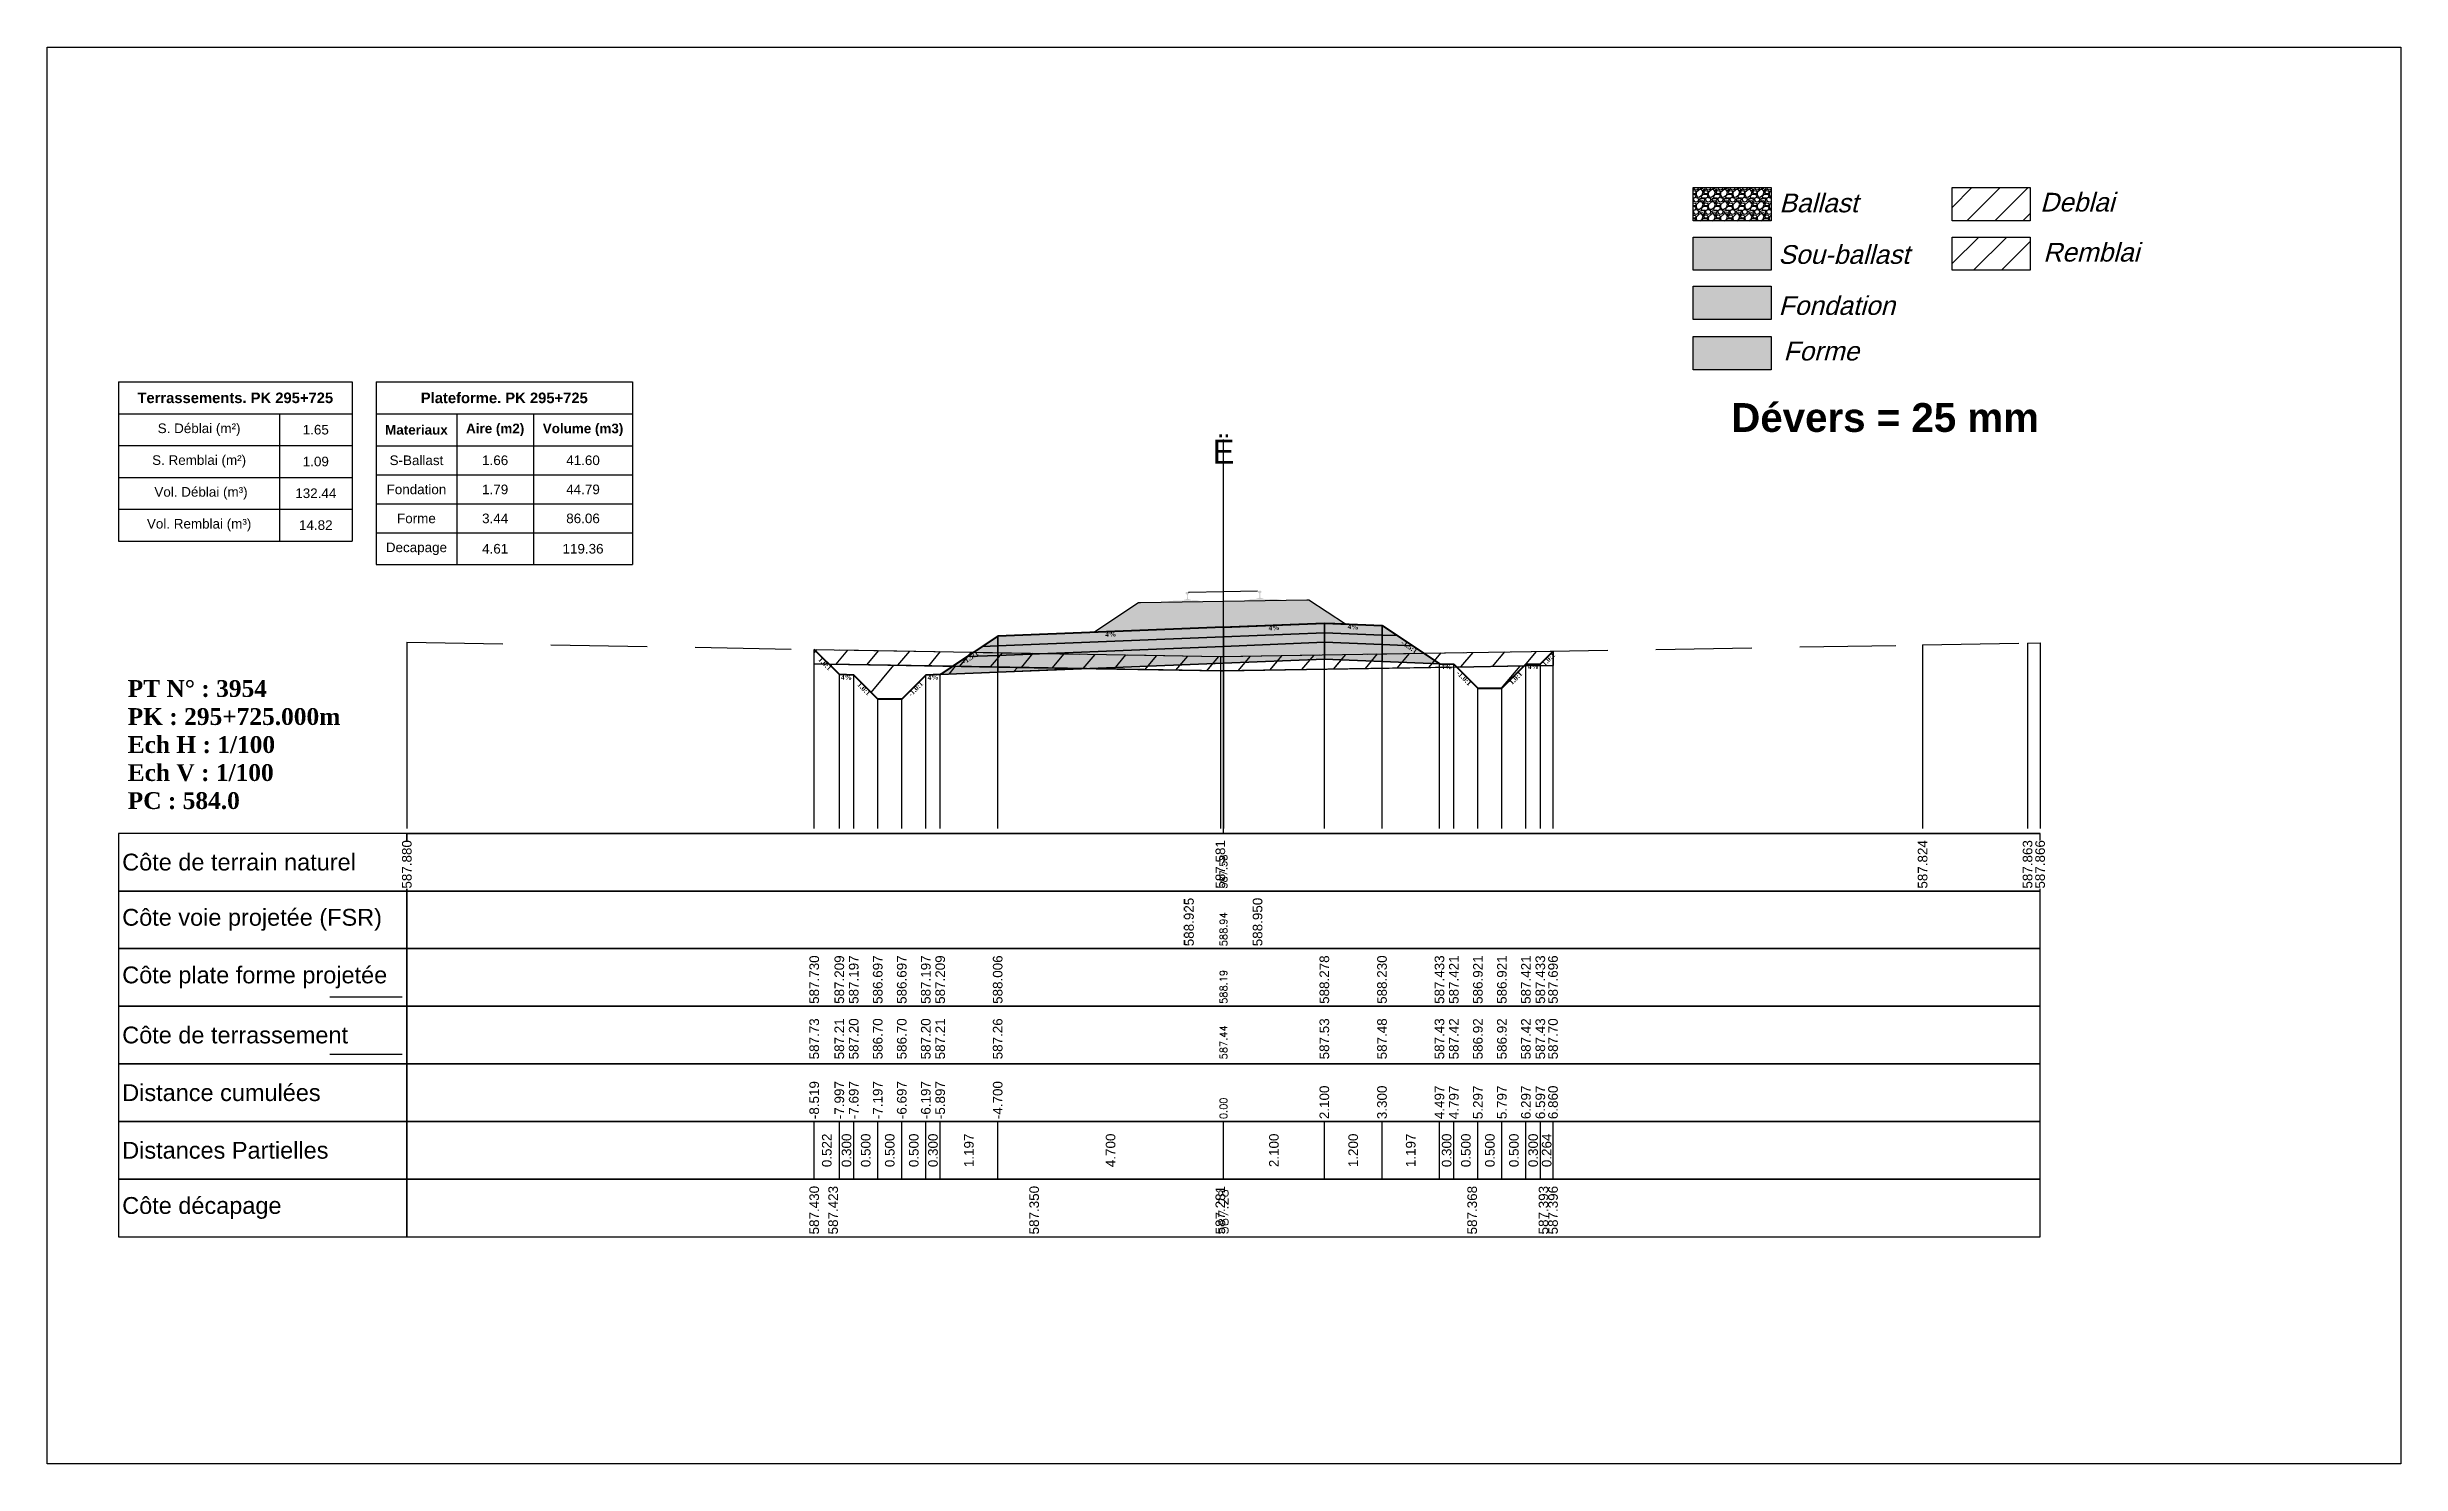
# Model space of a CAD drawing. Header units: millimetres. Extents: x 2762 to 3076, y 916 to 3305.
# Drawn here: x 2873.89 to 2922.89, y 3217.56 to 3247.06 of the extents above; entities that cross this region are included whole.
import ezdxf

# ---------------------------------------------------------------- set-up
doc = ezdxf.new("R2010")
doc.units = ezdxf.units.MM
doc.header["$LTSCALE"] = 2
doc.linetypes.add('CACHE', pattern=[9.525, 6.35, -3.175])
doc.linetypes.add('DASHED', pattern=[0.75, 0.5, -0.25])
for name, color, linetype in [('C-ANNO-TABL', 1, 'Continuous'), ('C-ANNO-TABL-TEXT', 150, 'Continuous'), ('C-ANNO-TABL-TITL', 150, 'Continuous'), ('C-ANNO-TABL-TTBL', 5, 'Continuous'), ('C-ROAD-CORR', 5, 'Continuous'), ('C-ROAD-SCTN', 7, 'Continuous')]:
    doc.layers.add(name, color=color, linetype=linetype)
doc.styles.add('ARIAL', font='arial.ttf')
doc.styles.add('C3D_Etiquette', font='romans.shx')
doc.styles.add('C3D_Profil_Travers', font='romans.shx')
doc.styles.get("Standard").update_dxf_attribs({"font": 'arial.ttf'})

msp = doc.modelspace()

# ---------------------------------------------------------------- texts
at = {"insert": (2908.949, 3239.643), "char_height": 0.6, "attachment_point": 1}
msp.add_mtext_dynamic_manual_height_columns('{\\fArial|b1|i0|c0|p34;Dévers = 25 mm}', width=8.82587, gutter_width=1.25, heights=[0], dxfattribs=at)
at = {"color": 7, "linetype": 'Continuous', "lineweight": -3}
for s, insert, char_height, attachment_point, style in [('{\\fWingdings|b0|i0|c2|p0;Ë}', (2898.38, 3238.384), 0.5, 8, 'C3D_Profil_Travers'), ('{\\fTimes New Roman|b1|i0|c0|p18;PT N° : 3954\\PPK : 295+725.000m\\PEch H : 1/100\\PEch V : 1/100\\PPC : 584.0}', (2875.568, 3231.184), 0.35, 7, 'C3D_Profil_Travers'), ('{\\fArial|b0|i0|c0|p34;Côte de terrain naturel}', (2875.454, 3230.084), 0.35, 4, 'C3D_Etiquette'), ('{\\fArial|b0|i0|c0|p34;Côte plate forme projetée}', (2875.454, 3227.684), 0.35, 4, 'C3D_Etiquette'), ('{\\fArial|b0|i0|c0|p34;Côte de terrassement}', (2875.454, 3226.484), 0.35, 4, 'C3D_Etiquette'), ('{\\fArial|b0|i0|c0|p34;Distance cumulées}', (2875.454, 3225.284), 0.35, 4, 'C3D_Etiquette'), ('{\\fArial|b0|i0|c0|p34;Distances Partielles}', (2875.454, 3224.084), 0.35, 4, 'C3D_Etiquette'), ('{\\fArial|b0|i0|c0|p34;Côte décapage}', (2875.454, 3222.884), 0.35, 4, 'C3D_Etiquette')]:
    msp.add_mtext(s, dxfattribs=dict(at, insert=insert, char_height=char_height, attachment_point=attachment_point, style=style))
at = {"color": 7, "linetype": 'Continuous', "lineweight": -3, "char_height": 0.1, "attachment_point": 2, "style": 'C3D_Etiquette'}
for s, insert, width, rotation in [('{\\fTimes New Roman|b1|i0|c0|p18;4%}', (2899.43, 3235.016), 0.37094, 2.2906), ('{\\fTimes New Roman|b1|i0|c0|p18;4%}', (2901.079, 3235.034), 0.42071, 357.7094), ('{\\fTimes New Roman|b1|i0|c0|p18;4%}', (2896.03, 3234.88), 0.42071, 2.2906), ('{\\fTimes New Roman|b1|i0|c0|p18;-1.5:1}', (2902.276, 3234.612), 0.34598, 326.3099), ('{\\fTimes New Roman|b1|i0|c0|p18;1.0:1}', (2890.119, 3234.25), 0.29001, 315), ('{\\fTimes New Roman|b1|i0|c0|p18;-1.5:1}', (2893.083, 3234.388), 0.34598, 33.6901), ('{\\fTimes New Roman|b1|i0|c0|p18;4%}', (2903.026, 3234.206), 0.42071, 357.7094), ('{\\fTimes New Roman|b1|i0|c0|p18;-1.0:1}', (2903.424, 3233.952), 0.34598, 315), ('{\\fTimes New Roman|b1|i0|c0|p18;1.0:1}', (2904.429, 3233.952), 0.29001, 45), ('{\\fTimes New Roman|b1|i0|c0|p18;4%}', (2904.827, 3234.206), 0.37094, 2.2906), ('{\\fTimes New Roman|b1|i0|c0|p18;1.0:1}', (2905.111, 3234.345), 0.29001, 45), ('{\\fTimes New Roman|b1|i0|c0|p18;4%}', (2890.533, 3233.982), 0.37094, 357.7094), ('{\\fTimes New Roman|b1|i0|c0|p18;1.0:1}', (2890.93, 3233.728), 0.29001, 315), ('{\\fTimes New Roman|b1|i0|c0|p18;-1.0:1}', (2891.936, 3233.728), 0.34598, 45), ('{\\fTimes New Roman|b1|i0|c0|p18;4%}', (2892.333, 3233.982), 0.42071, 2.2906)]:
    msp.add_mtext(s, dxfattribs=dict(at, insert=insert, width=width, rotation=rotation))
at = {"color": 7, "linetype": 'Continuous', "lineweight": -3, "insert": (2875.454, 3228.884), "char_height": 0.35, "attachment_point": 4}
msp.add_mtext('{\\fArial|b0|i0|c0|p34;Côte voie projetée (FSR)}', dxfattribs=at)
at = {"color": 7, "linetype": 'Continuous', "lineweight": -3, "rotation": 90, "style": 'C3D_Profil_Travers'}
for s, insert, char_height, attachment_point in [('588.94', (2898.38, 3228.334), 0.15, 4), ('588.19', (2898.38, 3227.134), 0.15, 4), ('{\\fArial|b0|i0|c0|p34;587.73}', (2889.861, 3225.979), 0.2, 4), ('{\\fArial|b0|i0|c0|p34;587.21}', (2890.383, 3225.979), 0.2, 4), ('{\\fArial|b0|i0|c0|p34;587.20}', (2890.683, 3225.979), 0.2, 4), ('{\\fArial|b0|i0|c0|p34;586.70}', (2891.183, 3225.979), 0.2, 4), ('{\\fArial|b0|i0|c0|p34;586.70}', (2891.683, 3225.979), 0.2, 4), ('{\\fArial|b0|i0|c0|p34;587.20}', (2892.183, 3225.979), 0.2, 4), ('{\\fArial|b0|i0|c0|p34;587.21}', (2892.483, 3225.979), 0.2, 4), ('{\\fArial|b0|i0|c0|p34;587.26}', (2893.68, 3225.979), 0.2, 4), ('587.44', (2898.38, 3225.979), 0.15, 4), ('{\\fArial|b0|i0|c0|p34;587.53}', (2900.48, 3225.979), 0.2, 4), ('{\\fArial|b0|i0|c0|p34;587.48}', (2901.68, 3225.979), 0.2, 4), ('{\\fArial|b0|i0|c0|p34;587.43}', (2902.876, 3225.979), 0.2, 4), ('{\\fArial|b0|i0|c0|p34;587.42}', (2903.176, 3225.979), 0.2, 4), ('{\\fArial|b0|i0|c0|p34;586.92}', (2903.676, 3225.979), 0.2, 4), ('{\\fArial|b0|i0|c0|p34;586.92}', (2904.176, 3225.979), 0.2, 4), ('{\\fArial|b0|i0|c0|p34;587.42}', (2904.676, 3225.979), 0.2, 4), ('{\\fArial|b0|i0|c0|p34;587.43}', (2904.976, 3225.979), 0.2, 4), ('{\\fArial|b0|i0|c0|p34;587.70}', (2905.24, 3225.979), 0.2, 4), ('0.00', (2898.38, 3224.734), 0.15, 4), ('{\\fArial|b0|i0|c0|p34;0.522}', (2890.122, 3224.084), 0.2, 5), ('{\\fArial|b0|i0|c0|p34;0.300}', (2890.533, 3224.084), 0.2, 5), ('{\\fArial|b0|i0|c0|p34;0.500}', (2890.933, 3224.084), 0.2, 5), ('{\\fArial|b0|i0|c0|p34;0.500}', (2891.433, 3224.084), 0.2, 5), ('{\\fArial|b0|i0|c0|p34;0.500}', (2891.933, 3224.084), 0.2, 5), ('{\\fArial|b0|i0|c0|p34;0.300}', (2892.333, 3224.084), 0.2, 5), ('{\\fArial|b0|i0|c0|p34;1.197}', (2893.081, 3224.084), 0.2, 5), ('{\\fArial|b0|i0|c0|p34;4.700}', (2896.03, 3224.084), 0.2, 5), ('{\\fArial|b0|i0|c0|p34;2.100}', (2899.43, 3224.084), 0.2, 5), ('{\\fArial|b0|i0|c0|p34;1.200}', (2901.08, 3224.084), 0.2, 5), ('{\\fArial|b0|i0|c0|p34;1.197}', (2902.278, 3224.084), 0.2, 5), ('{\\fArial|b0|i0|c0|p34;0.300}', (2903.026, 3224.084), 0.2, 5), ('{\\fArial|b0|i0|c0|p34;0.500}', (2903.426, 3224.084), 0.2, 5), ('{\\fArial|b0|i0|c0|p34;0.500}', (2903.926, 3224.084), 0.2, 5), ('{\\fArial|b0|i0|c0|p34;0.500}', (2904.426, 3224.084), 0.2, 5), ('{\\fArial|b0|i0|c0|p34;0.300}', (2904.826, 3224.084), 0.2, 5), ('{\\fArial|b0|i0|c0|p34;0.264}', (2905.108, 3224.084), 0.2, 5)]:
    msp.add_mtext(s, dxfattribs=dict(at, insert=insert, char_height=char_height, attachment_point=attachment_point))
at = {"layer": 'C-ANNO-TABL-TEXT', "color": 7, "style": 'ARIAL', "oblique": 15}
for s, p in [('Ballast', (2909.949, 3243.615)), ('Deblai', (2915.379, 3243.631)), ('Sou-ballast', (2909.929, 3242.542)), ('Remblai', (2915.443, 3242.589)), ('Fondation', (2909.934, 3241.479)), ('Forme', (2910.034, 3240.53))]:
    msp.add_text(s, height=0.39, dxfattribs=at).set_placement(p)
at = {"layer": 'C-ANNO-TABL-TEXT', "color": 7, "linetype": 'Continuous', "lineweight": -3, "char_height": 0.2, "attachment_point": 5, "style": 'ARIAL'}
for s, insert in [('{\\fArial|b0|i0|c0|p34;\\C7;1.65}', (2879.484, 3239.088)), ('{\\fArial|b0|i0|c0|p34;\\C7;1.09}', (2879.484, 3238.426)), ('{\\fArial|b0|i0|c0|p34;\\C7;S-Ballast}', (2881.579, 3238.451)), ('{\\fArial|b0|i0|c0|p34;\\C7;1.66}', (2883.218, 3238.451)), ('{\\C18;\\c0;41.60}', (2885.047, 3238.451)), ('{\\fArial|b0|i0|c0|p34;\\C7;Fondation}', (2881.579, 3237.845)), ('{\\fArial|b0|i0|c0|p34;\\C7;1.79}', (2883.218, 3237.845)), ('{\\C18;\\c0;44.79}', (2885.047, 3237.845)), ('{\\fArial|b0|i0|c0|p34;\\C7;132.44}', (2879.484, 3237.764)), ('{\\fArial|b0|i0|c0|p34;\\C7;14.82}', (2879.484, 3237.101)), ('{\\fArial|b0|i0|c0|p34;\\C7;Forme}', (2881.579, 3237.241)), ('{\\fArial|b0|i0|c0|p34;\\C7;3.44}', (2883.218, 3237.241)), ('{\\C18;\\c0;86.06}', (2885.047, 3237.241)), ('{\\fArial|b0|i0|c0|p34;\\C7;Decapage}', (2881.579, 3236.609)), ('{\\fArial|b0|i0|c0|p34;\\C7;4.61}', (2883.218, 3236.609)), ('{\\C18;\\c0;119.36}', (2885.047, 3236.609))]:
    msp.add_mtext(s, dxfattribs=dict(at, insert=insert))
at = {"layer": 'C-ANNO-TABL-TITL', "color": 7, "linetype": 'Continuous', "lineweight": -3, "attachment_point": 5, "style": 'ARIAL'}
for s, insert, char_height in [('{\\fArial|b1|i0|c0|p34;\\C7;Terrassements. PK 295+725}', (2877.808, 3239.751), 0.22), ('{\\fArial|b1|i0|c0|p34;\\C18;\\c0;Plateforme. PK 295+725}', (2883.408, 3239.75), 0.22), ('{\\fArial|b0|i0|c0|p34;\\C7;S. Déblai (m²) }', (2877.055, 3239.088), 0.2), ('{\\fArial|b1|i0|c0|p34;\\C7;Materiaux   }', (2881.579, 3239.085), 0.2), ('{\\fArial|b1|i0|c0|p34;\\C7;Aire (m2)}', (2883.218, 3239.085), 0.2), ('{\\fArial|b1|i0|c0|p34;\\C7;Volume (m3)}', (2885.047, 3239.085), 0.2), ('{\\fArial|b0|i0|c0|p34;\\C7;S. Remblai (m²) }', (2877.055, 3238.426), 0.2), ('{\\fArial|b0|i0|c0|p34;\\C7; Vol. Déblai (m³) }', (2877.055, 3237.764), 0.2), ('{\\fArial|b0|i0|c0|p34;\\C7;Vol. Remblai (m³)}', (2877.055, 3237.101), 0.2)]:
    msp.add_mtext(s, dxfattribs=dict(at, insert=insert, char_height=char_height))

# ---------------------------------------------------------------- hatches: boundary and pattern name
h = msp.add_hatch(color=11)
h.dxf.hatch_style = 1
h.paths.add_polyline_path([(2909.781, 3243.101), (2908.155, 3243.101), (2908.155, 3242.409), (2909.781, 3242.409)])
h = msp.add_hatch(color=30)
h.dxf.hatch_style = 1
h.paths.add_polyline_path([(2909.781, 3242.074), (2908.155, 3242.074), (2908.155, 3241.382), (2909.781, 3241.382)])
h = msp.add_hatch(color=83)
h.dxf.hatch_style = 1
h.paths.add_polyline_path([(2909.781, 3241.028), (2908.155, 3241.028), (2908.155, 3240.336), (2909.781, 3240.336)])
at = {"linetype": 'Continuous', "lineweight": -3}
h = msp.add_hatch(dxfattribs=at)
h.set_pattern_fill('GRAVEL', color=252, scale=0.009, style=0)
h.set_pattern_definition([(228.0128, (2895.843941, 3235.098822), (-1.8288, -2.0574), [0.030755, -3.0447435]), (184.96974, (2895.823367, 3235.075962), (2.743199999, 0.228600013), [0.0527764, -5.2248644]), (132.51045, (2895.77079, 3235.07139), (2.286, -2.5146), [0.0372133, -3.684125]), (267.2737, (2895.681635, 3235.01424), (0.2286, 4.572), [0.0480604, -4.7579794]), (292.83365, (2895.679349, 3234.966234), (-1.143, 2.7432), [0.047127, -4.6655827]), (357.2737, (2895.697637, 3234.9228), (-4.572, 0.2286), [0.0480604, -4.7579794]), (37.69424, (2895.7456434, 3234.920514), (-2.9718, -2.286), [0.0635574, -6.2921804]), (72.25533, (2895.795935, 3234.959376), (1.6002, 5.0292), [0.0600048, -5.940473]), (121.42957, (2895.814223, 3235.016526), (-1.8288, 2.9718), [0.048223, -4.774099]), (175.23636, (2895.789077, 3235.057674), (2.5146, -0.2286), [0.055054, -2.697654]), (222.39744, (2895.7342134, 3235.062246), (-2.7432, -2.5146), [0.071197, -7.0485095]), (138.81407, (2895.90795, 3235.011954), (-1.6002, 1.3716), [0.0243004, -2.405751]), (171.46923, (2895.889661, 3235.027956), (2.9718, -0.4572), [0.0462314, -4.5769175]), (225, (2895.84394, 3235.03481), (-3e-17, -0.2286), [0.032329, -0.29096]), (203.1986, (2895.82794, 3235.062246), (1.143, 0.4572), [0.01741, -1.723556]), (291.8014, (2895.811937, 3235.05539), (-0.2286, 0.6858), [0.024621, -1.206428]), (30.9638, (2895.82108, 3235.03253), (0.6858, 0.4572), [0.039989, -1.292967]), (161.565, (2895.85537, 3235.0531), (0.4572, -0.2286), [0.028916, -0.693981]), (16.38954, (2895.67935, 3235.055388), (2.286, 0.6858), [0.040508, -4.0102944]), (70.34618, (2895.718211, 3235.066818), (-0.9144, -2.5146), [0.033984, -3.3643994]), (293.1986, (2895.85537, 3235.098822), (-0.4572, 1.143), [0.034819, -1.7061465]), (343.61046, (2895.869087, 3235.066818), (-2.286, 0.6858), [0.040508, -4.0102944]), (339.44395, (2895.67935, 3234.913656), (-1.143, 0.4572), [0.039063, -1.914096]), (294.77514, (2895.715925, 3234.89994), (-1.143, 2.5146), [0.0327305, -3.2403234]), (66.8014, (2895.857657, 3234.870222), (0.4572, 1.143), [0.034819, -1.7061465]), (17.35402, (2895.871373, 3234.902226), (-2.9718, -0.9144), [0.0383204, -3.793714]), (69.44395, (2895.745643, 3234.870222), (-0.4572, -1.143), [0.0195316, -1.933628]), (101.3099, (2895.84394, 3234.87022), (-0.2286, 0.9144), [0.011656, -1.1539795]), (165.9638, (2895.841655, 3234.88165), (0.6858, -0.2286), [0.047127, -0.895415]), (186.009, (2895.795935, 3234.893082), (2.286, 0.2286), [0.043674, -4.323723]), (303.69, (2895.82108, 3235.011954), (-0.2286, 0.4572), [0.032969, -0.79126]), (353.15723, (2895.839369, 3234.984522), (3.8862, -0.4572), [0.05756, -5.698441]), (60.9454, (2895.89652, 3234.977664), (-0.9144, -1.6002), [0.023536, -2.330045]), (90, (2895.90795, 3234.99824), (-0.2286, 0.2286), [0.013716, -0.214884]), (120.25644, (2895.791363, 3234.89994), (0.9144, -1.6002), [0.031758, -3.1440547]), (48.0128, (2895.775361, 3234.927372), (1.8288, 2.0574), [0.06151, -3.0139886]), (0, (2895.8165, 3234.9731), (0.2286, 0.2286), [0.059436, -0.169164]), (325.30485, (2895.875945, 3234.973092), (2.286, -1.6002), [0.036145, -3.5783385]), (254.0546, (2895.905663, 3234.952518), (-0.2286, -0.9144), [0.033285, -1.6309485]), (207.64598, (2895.896519, 3234.920514), (-4.3434, -2.286), [0.054193, -5.365122]), (175.42608, (2895.848513, 3234.895368), (-2.9718, 0.2286), [0.0573327, -5.675926])])
h.paths.add_polyline_path([(2895.679, 3234.87), (2896.608, 3235.49), (2896.652, 3235.49), (2900.114, 3235.55), (2900.158, 3235.55), (2900.916, 3235.045), (2900.48, 3235.062)])
msp.add_hatch(color=254, dxfattribs=at).paths.add_polyline_path([(2897.169, 3235.317), (2897.166, 3235.502), (2897.28, 3235.525), (2897.628, 3235.531), (2897.628, 3235.537), (2897.554, 3235.535), (2897.554, 3235.545), (2897.555, 3235.546), (2897.556, 3235.547), (2897.558, 3235.547), (2897.578, 3235.549), (2897.581, 3235.55), (2897.584, 3235.551), (2897.612, 3235.562), (2897.614, 3235.563), (2897.615, 3235.565), (2897.616, 3235.566), (2897.617, 3235.57), (2897.618, 3235.577), (2897.619, 3235.586), (2897.62, 3235.597), (2897.62, 3235.621), (2897.619, 3235.636), (2897.618, 3235.643), (2897.617, 3235.649), (2897.616, 3235.653), (2897.616, 3235.655), (2897.615, 3235.659), (2897.614, 3235.66), (2897.613, 3235.662), (2897.612, 3235.663), (2897.61, 3235.664), (2897.595, 3235.669), (2897.592, 3235.671), (2897.592, 3235.672), (2897.591, 3235.673), (2897.591, 3235.676), (2897.591, 3235.694), (2897.591, 3235.698), (2897.592, 3235.7), (2897.594, 3235.703), (2897.596, 3235.704), (2897.599, 3235.706), (2897.6, 3235.706), (2897.604, 3235.707), (2897.608, 3235.708), (2897.611, 3235.708), (2897.615, 3235.708), (2897.62, 3235.708), (2897.623, 3235.708), (2897.626, 3235.709), (2897.63, 3235.709), (2897.633, 3235.709), (2897.637, 3235.709), (2897.642, 3235.708), (2897.645, 3235.708), (2897.649, 3235.708), (2897.653, 3235.707), (2897.654, 3235.707), (2897.656, 3235.705), (2897.659, 3235.704), (2897.661, 3235.702), (2897.662, 3235.699), (2897.663, 3235.695), (2897.663, 3235.677), (2897.663, 3235.674), (2897.662, 3235.673), (2897.662, 3235.672), (2897.659, 3235.67), (2897.644, 3235.664), (2897.643, 3235.664), (2897.641, 3235.662), (2897.64, 3235.661), (2897.64, 3235.659), (2897.639, 3235.656), (2897.638, 3235.654), (2897.638, 3235.649), (2897.637, 3235.643), (2897.637, 3235.637), (2897.636, 3235.621), (2897.637, 3235.597), (2897.638, 3235.587), (2897.639, 3235.578), (2897.641, 3235.571), (2897.642, 3235.566), (2897.642, 3235.565), (2897.644, 3235.564), (2897.646, 3235.563), (2897.674, 3235.553), (2897.677, 3235.551), (2897.681, 3235.551), (2897.701, 3235.55), (2897.702, 3235.55), (2897.703, 3235.549), (2897.704, 3235.548), (2897.704, 3235.538), (2897.63, 3235.537), (2897.63, 3235.531), (2897.834, 3235.535), (2897.966, 3235.506), (2898.8, 3235.521), (2898.931, 3235.554), (2899.135, 3235.557), (2899.135, 3235.563), (2899.061, 3235.562), (2899.061, 3235.571), (2899.062, 3235.572), (2899.063, 3235.573), (2899.064, 3235.574), (2899.084, 3235.576), (2899.088, 3235.576), (2899.091, 3235.577), (2899.119, 3235.588), (2899.121, 3235.59), (2899.122, 3235.591), (2899.123, 3235.592), (2899.124, 3235.597), (2899.125, 3235.604), (2899.126, 3235.613), (2899.127, 3235.623), (2899.126, 3235.647), (2899.125, 3235.663), (2899.125, 3235.669), (2899.124, 3235.675), (2899.123, 3235.68), (2899.123, 3235.681), (2899.122, 3235.685), (2899.121, 3235.687), (2899.12, 3235.688), (2899.118, 3235.689), (2899.117, 3235.69), (2899.102, 3235.695), (2899.099, 3235.697), (2899.098, 3235.698), (2899.098, 3235.699), (2899.098, 3235.702), (2899.097, 3235.72), (2899.098, 3235.724), (2899.099, 3235.727), (2899.101, 3235.729), (2899.103, 3235.731), (2899.106, 3235.732), (2899.107, 3235.732), (2899.11, 3235.733), (2899.114, 3235.734), (2899.118, 3235.734), (2899.122, 3235.734), (2899.127, 3235.735), (2899.13, 3235.735), (2899.133, 3235.735), (2899.136, 3235.735), (2899.14, 3235.735), (2899.144, 3235.735), (2899.149, 3235.735), (2899.152, 3235.734), (2899.156, 3235.734), (2899.16, 3235.733), (2899.161, 3235.733), (2899.163, 3235.732), (2899.165, 3235.73), (2899.168, 3235.728), (2899.169, 3235.726), (2899.169, 3235.721), (2899.17, 3235.703), (2899.17, 3235.701), (2899.169, 3235.699), (2899.169, 3235.698), (2899.166, 3235.696), (2899.151, 3235.691), (2899.149, 3235.69), (2899.148, 3235.689), (2899.147, 3235.687), (2899.146, 3235.685), (2899.146, 3235.682), (2899.145, 3235.68), (2899.144, 3235.676), (2899.144, 3235.669), (2899.143, 3235.663), (2899.143, 3235.647), (2899.143, 3235.623), (2899.145, 3235.613), (2899.146, 3235.604), (2899.147, 3235.597), (2899.148, 3235.593), (2899.149, 3235.591), (2899.15, 3235.59), (2899.153, 3235.589), (2899.181, 3235.579), (2899.184, 3235.578), (2899.187, 3235.577), (2899.207, 3235.576), (2899.209, 3235.576), (2899.21, 3235.575), (2899.211, 3235.574), (2899.211, 3235.564), (2899.137, 3235.563), (2899.137, 3235.557), (2899.485, 3235.563), (2899.6, 3235.544), (2899.604, 3235.36)])
h = msp.add_hatch(color=11, dxfattribs=at)
h.paths.add_polyline_path([(2901.68, 3234.814), (2901.68, 3235.014), (2901.999, 3234.801)])
h.paths.add_polyline_path([(2900.48, 3234.862), (2900.48, 3235.062), (2901.68, 3235.014), (2901.68, 3234.814)])
h.paths.add_polyline_path([(2898.38, 3234.778), (2898.38, 3234.978), (2900.48, 3235.062), (2900.48, 3234.862)])
h.paths.add_polyline_path([(2893.68, 3234.59), (2893.68, 3234.79), (2898.38, 3234.978), (2898.38, 3234.778)])
h.paths.add_polyline_path([(2893.36, 3234.577), (2893.68, 3234.79), (2893.68, 3234.59)])
h = msp.add_hatch(dxfattribs=at)
h.set_pattern_fill('_U', color=150, scale=0.5, angle=50, style=0, pattern_type=0)
h.set_pattern_definition([(50, (2904.64214, 3234.17006), (-0.383022, 0.321394), [])])
h.paths.add_polyline_path([(2904.642, 3234.17), (2904.676, 3234.204), (2904.976, 3234.216), (2905.24, 3234.48), (2905.24, 3234.18)])
h.paths.add_polyline_path([(2902.548, 3234.435), (2905.24, 3234.48), (2904.976, 3234.216), (2904.676, 3234.204), (2904.642, 3234.17), (2903.234, 3234.147), (2903.176, 3234.204), (2902.876, 3234.216)])
h.paths.add_polyline_path([(2892.739, 3234.163), (2893.178, 3234.456), (2898.315, 3234.365), (2902.548, 3234.435), (2902.876, 3234.216), (2903.176, 3234.204), (2903.234, 3234.147), (2898.315, 3234.065)])
h.paths.add_polyline_path([(2889.861, 3234.514), (2893.178, 3234.456), (2892.739, 3234.163), (2890.166, 3234.209)])
h.paths.add_polyline_path([(2889.861, 3234.214), (2889.861, 3234.514), (2890.166, 3234.209)])
h = msp.add_hatch(dxfattribs=at)
h.set_pattern_fill('_U', color=3, angle=50, style=0, pattern_type=0)
h.set_pattern_definition([(50, (2904.6421, 3234.1701), (-0.766044, 0.64279), [])])
h.paths.add_polyline_path([(2904.642, 3234.17), (2904.676, 3234.204), (2904.976, 3234.216), (2905.24, 3234.48), (2905.24, 3234.18)])
h.paths.add_polyline_path([(2895.529, 3234.114), (2900.48, 3234.312), (2903.176, 3234.204), (2903.234, 3234.147), (2898.315, 3234.065)])
h.paths.add_polyline_path([(2889.861, 3234.214), (2889.861, 3234.514), (2890.166, 3234.209)])
h = msp.add_hatch(color=83, dxfattribs=at)
h.paths.add_polyline_path([(2901.68, 3234.264), (2901.68, 3234.614), (2902.318, 3234.589), (2902.876, 3234.216)])
h.paths.add_polyline_path([(2900.48, 3234.312), (2900.48, 3234.662), (2901.68, 3234.614), (2901.68, 3234.264)])
h.paths.add_polyline_path([(2898.38, 3234.228), (2898.38, 3234.578), (2900.48, 3234.662), (2900.48, 3234.312)])
h.paths.add_polyline_path([(2893.68, 3234.04), (2893.68, 3234.39), (2898.38, 3234.578), (2898.38, 3234.228)])
h.paths.add_polyline_path([(2892.483, 3233.992), (2893.041, 3234.365), (2893.68, 3234.39), (2893.68, 3234.04)])
h = msp.add_hatch(color=30, dxfattribs=at)
h.paths.add_polyline_path([(2901.68, 3234.614), (2901.68, 3234.814), (2901.999, 3234.801), (2902.318, 3234.589)])
h.paths.add_polyline_path([(2900.48, 3234.662), (2900.48, 3234.862), (2901.68, 3234.814), (2901.68, 3234.614)])
h.paths.add_polyline_path([(2898.38, 3234.578), (2898.38, 3234.778), (2900.48, 3234.862), (2900.48, 3234.662)])
h.paths.add_polyline_path([(2893.68, 3234.39), (2893.68, 3234.59), (2898.38, 3234.778), (2898.38, 3234.578)])
h.paths.add_polyline_path([(2893.041, 3234.365), (2893.36, 3234.577), (2893.68, 3234.59), (2893.68, 3234.39)])
h = msp.add_hatch(dxfattribs=at)
h.set_pattern_fill('_U', color=1, angle=50, style=0, pattern_type=0)
h.set_pattern_definition([(50, (2903.2341, 3234.1467), (-0.766044, 0.64279), [])])
h.paths.add_polyline_path([(2903.234, 3234.147), (2904.642, 3234.17), (2904.176, 3233.704), (2903.676, 3233.704)])
h.paths.add_polyline_path([(2890.166, 3234.209), (2895.529, 3234.114), (2892.183, 3233.98), (2891.683, 3233.48), (2891.183, 3233.48), (2890.683, 3233.98), (2890.383, 3233.992)])

# ---------------------------------------------------------------- linework, layer by layer
for p, q in [((2908.155, 3244.129), (2909.781, 3244.129)), ((2908.155, 3243.437), (2908.155, 3244.129)), ((2909.781, 3244.129), (2909.781, 3243.437)), ((2913.548, 3244.129), (2915.174, 3244.129)), ((2913.548, 3243.437), (2913.548, 3244.129)), ((2915.174, 3244.129), (2915.174, 3243.437)), ((2909.781, 3243.437), (2908.155, 3243.437)), ((2915.174, 3243.437), (2913.548, 3243.437)), ((2908.155, 3243.101), (2909.781, 3243.101)), ((2908.155, 3242.409), (2908.155, 3243.101)), ((2909.781, 3243.101), (2909.781, 3242.409)), ((2913.548, 3243.101), (2915.174, 3243.101)), ((2913.548, 3242.409), (2913.548, 3243.101)), ((2915.174, 3243.101), (2915.174, 3242.409)), ((2909.781, 3242.409), (2908.155, 3242.409)), ((2915.174, 3242.409), (2913.548, 3242.409)), ((2908.155, 3242.074), (2909.781, 3242.074)), ((2908.155, 3241.382), (2908.155, 3242.074)), ((2909.781, 3242.074), (2909.781, 3241.382)), ((2909.781, 3241.382), (2908.155, 3241.382)), ((2908.155, 3241.028), (2909.781, 3241.028)), ((2908.155, 3240.336), (2908.155, 3241.028)), ((2909.781, 3241.028), (2909.781, 3240.336)), ((2909.781, 3240.336), (2908.155, 3240.336))]:
    msp.add_line(p, q)
at = {"linetype": 'Continuous'}
for p, q in [((2908.158, 3244.082), (2908.155, 3244.084)), ((2908.155, 3244.08), (2908.158, 3244.082)), ((2908.195, 3244.054), (2908.155, 3244.06)), ((2908.155, 3244.014), (2908.205, 3244.008)), ((2908.155, 3243.994), (2908.181, 3243.994)), ((2908.207, 3243.929), (2908.155, 3243.902)), ((2908.158, 3243.828), (2908.155, 3243.83)), ((2908.155, 3243.826), (2908.158, 3243.828)), ((2908.195, 3243.8), (2908.155, 3243.806)), ((2908.159, 3243.879), (2908.174, 3243.844)), ((2908.16, 3243.879), (2908.176, 3243.915)), ((2908.161, 3244.129), (2908.174, 3244.098)), ((2908.173, 3244.098), (2908.216, 3244.085)), ((2908.173, 3243.844), (2908.216, 3243.831)), ((2908.176, 3243.915), (2908.217, 3243.928)), ((2908.18, 3243.996), (2908.214, 3243.973)), ((2908.218, 3244.038), (2908.197, 3244.056)), ((2908.218, 3243.784), (2908.197, 3243.802)), ((2908.204, 3243.999), (2908.217, 3244.021)), ((2908.214, 3243.971), (2908.204, 3243.935)), ((2908.216, 3244.085), (2908.26, 3244.098)), ((2908.216, 3243.926), (2908.257, 3243.911)), ((2908.216, 3243.831), (2908.26, 3243.844)), ((2908.219, 3244.039), (2908.217, 3243.986)), ((2908.217, 3244.021), (2908.217, 3244.037)), ((2908.217, 3243.986), (2908.237, 3243.938)), ((2908.284, 3244.086), (2908.225, 3244.032)), ((2908.284, 3243.832), (2908.225, 3243.778)), ((2908.237, 3243.935), (2908.29, 3243.933)), ((2908.256, 3243.913), (2908.271, 3243.88)), ((2908.26, 3244.098), (2908.271, 3244.129)), ((2908.26, 3243.844), (2908.273, 3243.879)), ((2908.337, 3244.085), (2908.276, 3244.09)), ((2908.337, 3243.831), (2908.276, 3243.836)), ((2908.317, 3243.849), (2908.289, 3243.879)), ((2908.29, 3243.935), (2908.346, 3243.979)), ((2908.29, 3243.879), (2908.298, 3243.9)), ((2908.317, 3244.103), (2908.293, 3244.129)), ((2908.346, 3243.899), (2908.298, 3243.894)), ((2908.36, 3244.109), (2908.302, 3244.104)), ((2908.36, 3243.855), (2908.302, 3243.85)), ((2908.324, 3243.943), (2908.369, 3243.993)), ((2908.343, 3243.913), (2908.325, 3243.944)), ((2908.364, 3244.041), (2908.336, 3244.086)), ((2908.364, 3243.787), (2908.336, 3243.832)), ((2908.405, 3243.909), (2908.341, 3243.914)), ((2908.346, 3243.978), (2908.366, 3244.042)), ((2908.397, 3243.892), (2908.346, 3243.905)), ((2908.363, 3244.085), (2908.373, 3244.06)), ((2908.363, 3243.831), (2908.373, 3243.806)), ((2908.382, 3244.093), (2908.364, 3244.086)), ((2908.382, 3243.839), (2908.364, 3243.832)), ((2908.369, 3243.994), (2908.435, 3243.994)), ((2908.374, 3244.06), (2908.412, 3244.082)), ((2908.399, 3244.062), (2908.374, 3244.037)), ((2908.374, 3244.037), (2908.394, 3244.006)), ((2908.374, 3243.806), (2908.412, 3243.828)), ((2908.399, 3243.808), (2908.374, 3243.783)), ((2908.394, 3244.129), (2908.376, 3244.108)), ((2908.399, 3243.88), (2908.376, 3243.854)), ((2908.412, 3244.082), (2908.381, 3244.093)), ((2908.412, 3243.828), (2908.381, 3243.839)), ((2908.395, 3244.016), (2908.459, 3244.008)), ((2908.399, 3243.879), (2908.397, 3243.892)), ((2908.449, 3244.054), (2908.399, 3244.061)), ((2908.449, 3243.8), (2908.399, 3243.807)), ((2908.461, 3243.929), (2908.408, 3243.901)), ((2908.413, 3243.879), (2908.428, 3243.844)), ((2908.414, 3243.879), (2908.43, 3243.915)), ((2908.415, 3244.129), (2908.428, 3244.098)), ((2908.427, 3244.098), (2908.47, 3244.085)), ((2908.427, 3243.844), (2908.47, 3243.831)), ((2908.43, 3243.915), (2908.471, 3243.928)), ((2908.434, 3243.996), (2908.468, 3243.973)), ((2908.472, 3244.038), (2908.451, 3244.056)), ((2908.472, 3243.784), (2908.451, 3243.802)), ((2908.458, 3243.999), (2908.471, 3244.021)), ((2908.468, 3243.971), (2908.458, 3243.935)), ((2908.47, 3244.085), (2908.514, 3244.098)), ((2908.47, 3243.926), (2908.511, 3243.911)), ((2908.47, 3243.831), (2908.514, 3243.844)), ((2908.473, 3244.039), (2908.471, 3243.986)), ((2908.471, 3244.021), (2908.471, 3244.037)), ((2908.471, 3243.986), (2908.491, 3243.938)), ((2908.538, 3244.086), (2908.479, 3244.032)), ((2908.538, 3243.832), (2908.479, 3243.778)), ((2908.491, 3243.935), (2908.544, 3243.933)), ((2908.51, 3243.913), (2908.525, 3243.88)), ((2908.514, 3244.098), (2908.525, 3244.129)), ((2908.514, 3243.844), (2908.527, 3243.879)), ((2908.591, 3244.085), (2908.53, 3244.09)), ((2908.591, 3243.831), (2908.53, 3243.836)), ((2908.571, 3243.849), (2908.543, 3243.879)), ((2908.544, 3243.935), (2908.6, 3243.979)), ((2908.544, 3243.879), (2908.552, 3243.9)), ((2908.571, 3244.103), (2908.547, 3244.129)), ((2908.6, 3243.899), (2908.552, 3243.894)), ((2908.614, 3244.109), (2908.556, 3244.104)), ((2908.614, 3243.855), (2908.556, 3243.85)), ((2908.578, 3243.943), (2908.623, 3243.993)), ((2908.597, 3243.913), (2908.579, 3243.944)), ((2908.618, 3244.041), (2908.59, 3244.086)), ((2908.618, 3243.787), (2908.59, 3243.832)), ((2908.659, 3243.909), (2908.595, 3243.914)), ((2908.6, 3243.978), (2908.62, 3244.042)), ((2908.651, 3243.892), (2908.6, 3243.905)), ((2908.617, 3244.085), (2908.627, 3244.06)), ((2908.617, 3243.831), (2908.627, 3243.806)), ((2908.636, 3244.093), (2908.618, 3244.086)), ((2908.636, 3243.839), (2908.618, 3243.832)), ((2908.623, 3243.994), (2908.689, 3243.994)), ((2908.628, 3244.06), (2908.666, 3244.082)), ((2908.653, 3244.062), (2908.628, 3244.037)), ((2908.628, 3244.037), (2908.648, 3244.006)), ((2908.628, 3243.806), (2908.666, 3243.828)), ((2908.653, 3243.808), (2908.628, 3243.783)), ((2908.648, 3244.129), (2908.63, 3244.108)), ((2908.653, 3243.88), (2908.63, 3243.854)), ((2908.666, 3244.082), (2908.635, 3244.093)), ((2908.666, 3243.828), (2908.635, 3243.839)), ((2908.649, 3244.016), (2908.713, 3244.008)), ((2908.653, 3243.879), (2908.651, 3243.892)), ((2908.703, 3244.054), (2908.653, 3244.061)), ((2908.703, 3243.8), (2908.653, 3243.807)), ((2908.715, 3243.929), (2908.662, 3243.901)), ((2908.667, 3243.879), (2908.682, 3243.844)), ((2908.668, 3243.879), (2908.684, 3243.915)), ((2908.669, 3244.129), (2908.682, 3244.098)), ((2908.681, 3244.098), (2908.724, 3244.085)), ((2908.681, 3243.844), (2908.724, 3243.831)), ((2908.684, 3243.915), (2908.725, 3243.928)), ((2908.688, 3243.996), (2908.722, 3243.973)), ((2908.726, 3244.038), (2908.705, 3244.056)), ((2908.726, 3243.784), (2908.705, 3243.802)), ((2908.712, 3243.999), (2908.725, 3244.021)), ((2908.722, 3243.971), (2908.712, 3243.935)), ((2908.724, 3244.085), (2908.768, 3244.098)), ((2908.724, 3243.926), (2908.765, 3243.911)), ((2908.724, 3243.831), (2908.768, 3243.844)), ((2908.727, 3244.039), (2908.725, 3243.986)), ((2908.725, 3244.021), (2908.725, 3244.037)), ((2908.725, 3243.986), (2908.745, 3243.938)), ((2908.792, 3244.086), (2908.733, 3244.032)), ((2908.792, 3243.832), (2908.733, 3243.778)), ((2908.745, 3243.935), (2908.798, 3243.933)), ((2908.764, 3243.913), (2908.779, 3243.88)), ((2908.768, 3244.098), (2908.779, 3244.129)), ((2908.768, 3243.844), (2908.781, 3243.879)), ((2908.845, 3244.085), (2908.784, 3244.09)), ((2908.845, 3243.831), (2908.784, 3243.836)), ((2908.825, 3243.849), (2908.797, 3243.879)), ((2908.798, 3243.935), (2908.854, 3243.979)), ((2908.798, 3243.879), (2908.806, 3243.9)), ((2908.825, 3244.103), (2908.801, 3244.129)), ((2908.854, 3243.899), (2908.806, 3243.894)), ((2908.868, 3244.109), (2908.81, 3244.104)), ((2908.868, 3243.855), (2908.81, 3243.85)), ((2908.832, 3243.943), (2908.877, 3243.993)), ((2908.851, 3243.913), (2908.833, 3243.944)), ((2908.872, 3244.041), (2908.844, 3244.086)), ((2908.872, 3243.787), (2908.844, 3243.832)), ((2908.913, 3243.909), (2908.849, 3243.914)), ((2908.854, 3243.978), (2908.874, 3244.042)), ((2908.905, 3243.892), (2908.854, 3243.905)), ((2908.871, 3244.085), (2908.881, 3244.06)), ((2908.871, 3243.831), (2908.881, 3243.806)), ((2908.89, 3244.093), (2908.872, 3244.086)), ((2908.89, 3243.839), (2908.872, 3243.832)), ((2908.877, 3243.994), (2908.943, 3243.994)), ((2908.882, 3244.06), (2908.92, 3244.082)), ((2908.907, 3244.062), (2908.882, 3244.037)), ((2908.882, 3244.037), (2908.902, 3244.006)), ((2908.882, 3243.806), (2908.92, 3243.828)), ((2908.907, 3243.808), (2908.882, 3243.783)), ((2908.902, 3244.129), (2908.884, 3244.108)), ((2908.907, 3243.88), (2908.884, 3243.854)), ((2908.92, 3244.082), (2908.889, 3244.093)), ((2908.92, 3243.828), (2908.889, 3243.839)), ((2908.903, 3244.016), (2908.967, 3244.008)), ((2908.907, 3243.879), (2908.905, 3243.892)), ((2908.957, 3244.054), (2908.907, 3244.061)), ((2908.957, 3243.8), (2908.907, 3243.807)), ((2908.969, 3243.929), (2908.916, 3243.901)), ((2908.921, 3243.879), (2908.936, 3243.844)), ((2908.922, 3243.879), (2908.938, 3243.915)), ((2908.923, 3244.129), (2908.936, 3244.098)), ((2908.935, 3244.098), (2908.978, 3244.085)), ((2908.935, 3243.844), (2908.978, 3243.831)), ((2908.938, 3243.915), (2908.979, 3243.928)), ((2908.942, 3243.996), (2908.976, 3243.973)), ((2908.98, 3244.038), (2908.959, 3244.056)), ((2908.98, 3243.784), (2908.959, 3243.802)), ((2908.966, 3243.999), (2908.979, 3244.021)), ((2908.976, 3243.971), (2908.966, 3243.935)), ((2908.978, 3244.085), (2909.022, 3244.098)), ((2908.978, 3243.926), (2909.019, 3243.911)), ((2908.978, 3243.831), (2909.022, 3243.844)), ((2908.981, 3244.039), (2908.979, 3243.986)), ((2908.979, 3244.021), (2908.979, 3244.037)), ((2908.979, 3243.986), (2908.999, 3243.938)), ((2909.046, 3244.086), (2908.987, 3244.032)), ((2909.046, 3243.832), (2908.987, 3243.778)), ((2908.999, 3243.935), (2909.052, 3243.933)), ((2909.018, 3243.913), (2909.033, 3243.88)), ((2909.022, 3244.098), (2909.033, 3244.129)), ((2909.022, 3243.844), (2909.035, 3243.879)), ((2909.099, 3244.085), (2909.038, 3244.09)), ((2909.099, 3243.831), (2909.038, 3243.836)), ((2909.079, 3243.849), (2909.051, 3243.879)), ((2909.052, 3243.935), (2909.108, 3243.979)), ((2909.052, 3243.879), (2909.06, 3243.9)), ((2909.079, 3244.103), (2909.055, 3244.129)), ((2909.108, 3243.899), (2909.06, 3243.894)), ((2909.122, 3244.109), (2909.064, 3244.104)), ((2909.122, 3243.855), (2909.064, 3243.85)), ((2909.086, 3243.943), (2909.131, 3243.993)), ((2909.105, 3243.913), (2909.087, 3243.944)), ((2909.126, 3244.041), (2909.098, 3244.086)), ((2909.126, 3243.787), (2909.098, 3243.832)), ((2909.167, 3243.909), (2909.103, 3243.914)), ((2909.108, 3243.978), (2909.128, 3244.042)), ((2909.159, 3243.892), (2909.108, 3243.905)), ((2909.125, 3244.085), (2909.135, 3244.06)), ((2909.125, 3243.831), (2909.135, 3243.806)), ((2909.144, 3244.093), (2909.126, 3244.086)), ((2909.144, 3243.839), (2909.126, 3243.832)), ((2909.131, 3243.994), (2909.197, 3243.994)), ((2909.136, 3244.06), (2909.174, 3244.082)), ((2909.161, 3244.062), (2909.136, 3244.037)), ((2909.136, 3244.037), (2909.156, 3244.006)), ((2909.136, 3243.806), (2909.174, 3243.828)), ((2909.161, 3243.808), (2909.136, 3243.783)), ((2909.156, 3244.129), (2909.138, 3244.108)), ((2909.161, 3243.88), (2909.138, 3243.854)), ((2909.174, 3244.082), (2909.143, 3244.093)), ((2909.174, 3243.828), (2909.143, 3243.839)), ((2909.157, 3244.016), (2909.221, 3244.008)), ((2909.161, 3243.879), (2909.159, 3243.892)), ((2909.211, 3244.054), (2909.161, 3244.061)), ((2909.211, 3243.8), (2909.161, 3243.807)), ((2909.223, 3243.929), (2909.17, 3243.901)), ((2909.175, 3243.879), (2909.19, 3243.844)), ((2909.176, 3243.879), (2909.192, 3243.915)), ((2909.177, 3244.129), (2909.19, 3244.098)), ((2909.189, 3244.098), (2909.232, 3244.085)), ((2909.189, 3243.844), (2909.232, 3243.831)), ((2909.192, 3243.915), (2909.233, 3243.928)), ((2909.196, 3243.996), (2909.23, 3243.973)), ((2909.234, 3244.038), (2909.213, 3244.056)), ((2909.234, 3243.784), (2909.213, 3243.802)), ((2909.22, 3243.999), (2909.233, 3244.021)), ((2909.23, 3243.971), (2909.22, 3243.935)), ((2909.232, 3244.085), (2909.276, 3244.098)), ((2909.232, 3243.926), (2909.273, 3243.911)), ((2909.232, 3243.831), (2909.276, 3243.844)), ((2909.235, 3244.039), (2909.233, 3243.986)), ((2909.233, 3244.021), (2909.233, 3244.037)), ((2909.233, 3243.986), (2909.253, 3243.938)), ((2909.3, 3244.086), (2909.241, 3244.032)), ((2909.3, 3243.832), (2909.241, 3243.778)), ((2909.253, 3243.935), (2909.306, 3243.933)), ((2909.272, 3243.913), (2909.287, 3243.88)), ((2909.276, 3244.098), (2909.287, 3244.129)), ((2909.276, 3243.844), (2909.289, 3243.879)), ((2909.353, 3244.085), (2909.292, 3244.09)), ((2909.353, 3243.831), (2909.292, 3243.836)), ((2909.333, 3243.849), (2909.305, 3243.879)), ((2909.306, 3243.935), (2909.362, 3243.979)), ((2909.306, 3243.879), (2909.314, 3243.9)), ((2909.333, 3244.103), (2909.309, 3244.129)), ((2909.362, 3243.899), (2909.314, 3243.894)), ((2909.376, 3244.109), (2909.318, 3244.104)), ((2909.376, 3243.855), (2909.318, 3243.85)), ((2909.34, 3243.943), (2909.385, 3243.993)), ((2909.359, 3243.913), (2909.341, 3243.944)), ((2909.38, 3244.041), (2909.352, 3244.086)), ((2909.38, 3243.787), (2909.352, 3243.832)), ((2909.421, 3243.909), (2909.357, 3243.914)), ((2909.362, 3243.978), (2909.382, 3244.042)), ((2909.413, 3243.892), (2909.362, 3243.905)), ((2909.379, 3244.085), (2909.389, 3244.06)), ((2909.379, 3243.831), (2909.389, 3243.806)), ((2909.398, 3244.093), (2909.38, 3244.086)), ((2909.398, 3243.839), (2909.38, 3243.832)), ((2909.385, 3243.994), (2909.451, 3243.994)), ((2909.39, 3244.06), (2909.428, 3244.082)), ((2909.415, 3244.062), (2909.39, 3244.037)), ((2909.39, 3244.037), (2909.41, 3244.006)), ((2909.39, 3243.806), (2909.428, 3243.828)), ((2909.415, 3243.808), (2909.39, 3243.783)), ((2909.41, 3244.129), (2909.392, 3244.108)), ((2909.415, 3243.88), (2909.392, 3243.854)), ((2909.428, 3244.082), (2909.397, 3244.093)), ((2909.428, 3243.828), (2909.397, 3243.839)), ((2909.411, 3244.016), (2909.475, 3244.008)), ((2909.415, 3243.879), (2909.413, 3243.892)), ((2909.465, 3244.054), (2909.415, 3244.061)), ((2909.465, 3243.8), (2909.415, 3243.807)), ((2909.477, 3243.929), (2909.424, 3243.901)), ((2909.429, 3243.879), (2909.444, 3243.844)), ((2909.43, 3243.879), (2909.446, 3243.915)), ((2909.431, 3244.129), (2909.444, 3244.098)), ((2909.443, 3244.098), (2909.486, 3244.085)), ((2909.443, 3243.844), (2909.486, 3243.831)), ((2909.446, 3243.915), (2909.487, 3243.928)), ((2909.45, 3243.996), (2909.484, 3243.973)), ((2909.488, 3244.038), (2909.467, 3244.056)), ((2909.488, 3243.784), (2909.467, 3243.802)), ((2909.474, 3243.999), (2909.487, 3244.021)), ((2909.484, 3243.971), (2909.474, 3243.935)), ((2909.486, 3244.085), (2909.53, 3244.098)), ((2909.486, 3243.926), (2909.527, 3243.911)), ((2909.486, 3243.831), (2909.53, 3243.844)), ((2909.489, 3244.039), (2909.487, 3243.986)), ((2909.487, 3244.021), (2909.487, 3244.037)), ((2909.487, 3243.986), (2909.507, 3243.938)), ((2909.554, 3244.086), (2909.495, 3244.032)), ((2909.554, 3243.832), (2909.495, 3243.778)), ((2909.507, 3243.935), (2909.56, 3243.933)), ((2909.526, 3243.913), (2909.541, 3243.88)), ((2909.53, 3244.098), (2909.541, 3244.129)), ((2909.53, 3243.844), (2909.543, 3243.879)), ((2909.607, 3244.085), (2909.546, 3244.09)), ((2909.607, 3243.831), (2909.546, 3243.836)), ((2909.587, 3243.849), (2909.559, 3243.879)), ((2909.56, 3243.935), (2909.616, 3243.979)), ((2909.56, 3243.879), (2909.568, 3243.9)), ((2909.587, 3244.103), (2909.563, 3244.129)), ((2909.616, 3243.899), (2909.568, 3243.894)), ((2909.63, 3244.109), (2909.572, 3244.104)), ((2909.63, 3243.855), (2909.572, 3243.85)), ((2909.594, 3243.943), (2909.639, 3243.993)), ((2909.613, 3243.913), (2909.595, 3243.944)), ((2909.634, 3244.041), (2909.606, 3244.086)), ((2909.634, 3243.787), (2909.606, 3243.832)), ((2909.675, 3243.909), (2909.611, 3243.914)), ((2909.616, 3243.978), (2909.636, 3244.042)), ((2909.667, 3243.892), (2909.616, 3243.905)), ((2909.633, 3244.085), (2909.643, 3244.06)), ((2909.633, 3243.831), (2909.643, 3243.806)), ((2909.652, 3244.093), (2909.634, 3244.086)), ((2909.652, 3243.839), (2909.634, 3243.832)), ((2909.639, 3243.994), (2909.705, 3243.994)), ((2909.644, 3244.06), (2909.682, 3244.082)), ((2909.669, 3244.062), (2909.644, 3244.037)), ((2909.644, 3244.037), (2909.664, 3244.006)), ((2909.644, 3243.806), (2909.682, 3243.828)), ((2909.669, 3243.808), (2909.644, 3243.783)), ((2909.664, 3244.129), (2909.646, 3244.108)), ((2909.669, 3243.88), (2909.646, 3243.854)), ((2909.682, 3244.082), (2909.651, 3244.093)), ((2909.682, 3243.828), (2909.651, 3243.839)), ((2909.665, 3244.016), (2909.729, 3244.008)), ((2909.669, 3243.879), (2909.667, 3243.892)), ((2909.719, 3244.054), (2909.669, 3244.061)), ((2909.719, 3243.8), (2909.669, 3243.807)), ((2909.731, 3243.929), (2909.678, 3243.901)), ((2909.683, 3243.879), (2909.698, 3243.844)), ((2909.684, 3243.879), (2909.7, 3243.915)), ((2909.685, 3244.129), (2909.698, 3244.098)), ((2909.697, 3244.098), (2909.74, 3244.085)), ((2909.697, 3243.844), (2909.74, 3243.831)), ((2909.7, 3243.915), (2909.741, 3243.928)), ((2909.704, 3243.996), (2909.738, 3243.973)), ((2909.742, 3244.038), (2909.721, 3244.056)), ((2909.742, 3243.784), (2909.721, 3243.802)), ((2909.728, 3243.999), (2909.741, 3244.021)), ((2909.738, 3243.971), (2909.728, 3243.935)), ((2909.74, 3244.085), (2909.781, 3244.097)), ((2909.74, 3243.926), (2909.781, 3243.911)), ((2909.74, 3243.831), (2909.781, 3243.843)), ((2909.743, 3244.039), (2909.741, 3243.986)), ((2909.741, 3244.021), (2909.741, 3244.037)), ((2909.741, 3243.986), (2909.761, 3243.938)), ((2909.781, 3244.061), (2909.749, 3244.032)), ((2909.781, 3243.807), (2909.749, 3243.778)), ((2909.761, 3243.935), (2909.781, 3243.934)), ((2909.78, 3243.913), (2909.781, 3243.91)), ((2908.155, 3243.76), (2908.205, 3243.754)), ((2908.155, 3243.74), (2908.181, 3243.74)), ((2908.207, 3243.675), (2908.155, 3243.648)), ((2908.158, 3243.574), (2908.155, 3243.576)), ((2908.155, 3243.572), (2908.158, 3243.574)), ((2908.195, 3243.546), (2908.155, 3243.552)), ((2908.155, 3243.506), (2908.205, 3243.5)), ((2908.155, 3243.486), (2908.181, 3243.486)), ((2908.159, 3243.625), (2908.174, 3243.59)), ((2908.16, 3243.625), (2908.176, 3243.661)), ((2908.173, 3243.59), (2908.216, 3243.577)), ((2908.176, 3243.661), (2908.217, 3243.674)), ((2908.18, 3243.742), (2908.214, 3243.719)), ((2908.18, 3243.488), (2908.214, 3243.465)), ((2908.218, 3243.53), (2908.197, 3243.548)), ((2908.204, 3243.745), (2908.217, 3243.767)), ((2908.214, 3243.717), (2908.204, 3243.681)), ((2908.204, 3243.491), (2908.217, 3243.513)), ((2908.214, 3243.463), (2908.206, 3243.437)), ((2908.216, 3243.672), (2908.257, 3243.657)), ((2908.216, 3243.577), (2908.26, 3243.59)), ((2908.219, 3243.785), (2908.217, 3243.732)), ((2908.217, 3243.767), (2908.217, 3243.783)), ((2908.217, 3243.732), (2908.237, 3243.684)), ((2908.219, 3243.531), (2908.217, 3243.478)), ((2908.217, 3243.513), (2908.217, 3243.529)), ((2908.217, 3243.478), (2908.235, 3243.437)), ((2908.284, 3243.578), (2908.225, 3243.524)), ((2908.237, 3243.681), (2908.29, 3243.679)), ((2908.256, 3243.659), (2908.271, 3243.626)), ((2908.26, 3243.59), (2908.273, 3243.625)), ((2908.337, 3243.577), (2908.276, 3243.582)), ((2908.317, 3243.595), (2908.289, 3243.625)), ((2908.29, 3243.681), (2908.346, 3243.725)), ((2908.29, 3243.625), (2908.298, 3243.646)), ((2908.346, 3243.645), (2908.298, 3243.64)), ((2908.36, 3243.601), (2908.302, 3243.596)), ((2908.302, 3243.437), (2908.346, 3243.471)), ((2908.324, 3243.689), (2908.369, 3243.739)), ((2908.343, 3243.659), (2908.325, 3243.69)), ((2908.325, 3243.437), (2908.369, 3243.485)), ((2908.364, 3243.533), (2908.336, 3243.578)), ((2908.405, 3243.655), (2908.341, 3243.66)), ((2908.346, 3243.724), (2908.366, 3243.788)), ((2908.397, 3243.638), (2908.346, 3243.651)), ((2908.346, 3243.47), (2908.366, 3243.534)), ((2908.363, 3243.577), (2908.373, 3243.552)), ((2908.382, 3243.585), (2908.364, 3243.578)), ((2908.369, 3243.74), (2908.435, 3243.74)), ((2908.369, 3243.486), (2908.435, 3243.486)), ((2908.374, 3243.783), (2908.394, 3243.752)), ((2908.374, 3243.552), (2908.412, 3243.574)), ((2908.399, 3243.554), (2908.374, 3243.529)), ((2908.374, 3243.529), (2908.394, 3243.498)), ((2908.399, 3243.626), (2908.376, 3243.6)), ((2908.412, 3243.574), (2908.381, 3243.585)), ((2908.395, 3243.762), (2908.459, 3243.754)), ((2908.395, 3243.508), (2908.459, 3243.5)), ((2908.399, 3243.625), (2908.397, 3243.638)), ((2908.449, 3243.546), (2908.399, 3243.553)), ((2908.461, 3243.675), (2908.408, 3243.647)), ((2908.413, 3243.625), (2908.428, 3243.59)), ((2908.414, 3243.625), (2908.43, 3243.661)), ((2908.427, 3243.59), (2908.47, 3243.577)), ((2908.43, 3243.661), (2908.471, 3243.674)), ((2908.434, 3243.742), (2908.468, 3243.719)), ((2908.434, 3243.488), (2908.468, 3243.465)), ((2908.472, 3243.53), (2908.451, 3243.548)), ((2908.458, 3243.745), (2908.471, 3243.767)), ((2908.468, 3243.717), (2908.458, 3243.681)), ((2908.458, 3243.491), (2908.471, 3243.513)), ((2908.468, 3243.463), (2908.46, 3243.437)), ((2908.47, 3243.672), (2908.511, 3243.657)), ((2908.47, 3243.577), (2908.514, 3243.59)), ((2908.473, 3243.785), (2908.471, 3243.732)), ((2908.471, 3243.767), (2908.471, 3243.783)), ((2908.471, 3243.732), (2908.491, 3243.684)), ((2908.473, 3243.531), (2908.471, 3243.478)), ((2908.471, 3243.513), (2908.471, 3243.529)), ((2908.471, 3243.478), (2908.489, 3243.437)), ((2908.538, 3243.578), (2908.479, 3243.524)), ((2908.491, 3243.681), (2908.544, 3243.679)), ((2908.51, 3243.659), (2908.525, 3243.626)), ((2908.514, 3243.59), (2908.527, 3243.625)), ((2908.591, 3243.577), (2908.53, 3243.582)), ((2908.571, 3243.595), (2908.543, 3243.625)), ((2908.544, 3243.681), (2908.6, 3243.725)), ((2908.544, 3243.625), (2908.552, 3243.646)), ((2908.6, 3243.645), (2908.552, 3243.64)), ((2908.614, 3243.601), (2908.556, 3243.596)), ((2908.556, 3243.437), (2908.6, 3243.471)), ((2908.578, 3243.689), (2908.623, 3243.739)), ((2908.597, 3243.659), (2908.579, 3243.69)), ((2908.579, 3243.437), (2908.623, 3243.485)), ((2908.618, 3243.533), (2908.59, 3243.578)), ((2908.659, 3243.655), (2908.595, 3243.66)), ((2908.6, 3243.724), (2908.62, 3243.788)), ((2908.651, 3243.638), (2908.6, 3243.651)), ((2908.6, 3243.47), (2908.62, 3243.534)), ((2908.617, 3243.577), (2908.627, 3243.552)), ((2908.636, 3243.585), (2908.618, 3243.578)), ((2908.623, 3243.74), (2908.689, 3243.74)), ((2908.623, 3243.486), (2908.689, 3243.486)), ((2908.628, 3243.783), (2908.648, 3243.752)), ((2908.628, 3243.552), (2908.666, 3243.574)), ((2908.653, 3243.554), (2908.628, 3243.529)), ((2908.628, 3243.529), (2908.648, 3243.498)), ((2908.653, 3243.626), (2908.63, 3243.6)), ((2908.666, 3243.574), (2908.635, 3243.585)), ((2908.649, 3243.762), (2908.713, 3243.754)), ((2908.649, 3243.508), (2908.713, 3243.5)), ((2908.653, 3243.625), (2908.651, 3243.638)), ((2908.703, 3243.546), (2908.653, 3243.553)), ((2908.715, 3243.675), (2908.662, 3243.647)), ((2908.667, 3243.625), (2908.682, 3243.59)), ((2908.668, 3243.625), (2908.684, 3243.661)), ((2908.681, 3243.59), (2908.724, 3243.577)), ((2908.684, 3243.661), (2908.725, 3243.674)), ((2908.688, 3243.742), (2908.722, 3243.719)), ((2908.688, 3243.488), (2908.722, 3243.465)), ((2908.726, 3243.53), (2908.705, 3243.548)), ((2908.712, 3243.745), (2908.725, 3243.767)), ((2908.722, 3243.717), (2908.712, 3243.681)), ((2908.712, 3243.491), (2908.725, 3243.513)), ((2908.722, 3243.463), (2908.714, 3243.437)), ((2908.724, 3243.672), (2908.765, 3243.657)), ((2908.724, 3243.577), (2908.768, 3243.59)), ((2908.727, 3243.785), (2908.725, 3243.732)), ((2908.725, 3243.767), (2908.725, 3243.783)), ((2908.725, 3243.732), (2908.745, 3243.684)), ((2908.727, 3243.531), (2908.725, 3243.478)), ((2908.725, 3243.513), (2908.725, 3243.529)), ((2908.725, 3243.478), (2908.743, 3243.437)), ((2908.792, 3243.578), (2908.733, 3243.524)), ((2908.745, 3243.681), (2908.798, 3243.679)), ((2908.764, 3243.659), (2908.779, 3243.626)), ((2908.768, 3243.59), (2908.781, 3243.625)), ((2908.845, 3243.577), (2908.784, 3243.582)), ((2908.825, 3243.595), (2908.797, 3243.625)), ((2908.798, 3243.681), (2908.854, 3243.725)), ((2908.798, 3243.625), (2908.806, 3243.646)), ((2908.854, 3243.645), (2908.806, 3243.64)), ((2908.868, 3243.601), (2908.81, 3243.596)), ((2908.81, 3243.437), (2908.854, 3243.471)), ((2908.832, 3243.689), (2908.877, 3243.739)), ((2908.851, 3243.659), (2908.833, 3243.69)), ((2908.833, 3243.437), (2908.877, 3243.485)), ((2908.872, 3243.533), (2908.844, 3243.578)), ((2908.913, 3243.655), (2908.849, 3243.66)), ((2908.854, 3243.724), (2908.874, 3243.788)), ((2908.905, 3243.638), (2908.854, 3243.651)), ((2908.854, 3243.47), (2908.874, 3243.534)), ((2908.871, 3243.577), (2908.881, 3243.552)), ((2908.89, 3243.585), (2908.872, 3243.578)), ((2908.877, 3243.74), (2908.943, 3243.74)), ((2908.877, 3243.486), (2908.943, 3243.486)), ((2908.882, 3243.783), (2908.902, 3243.752)), ((2908.882, 3243.552), (2908.92, 3243.574)), ((2908.907, 3243.554), (2908.882, 3243.529)), ((2908.882, 3243.529), (2908.902, 3243.498)), ((2908.907, 3243.626), (2908.884, 3243.6)), ((2908.92, 3243.574), (2908.889, 3243.585)), ((2908.903, 3243.762), (2908.967, 3243.754)), ((2908.903, 3243.508), (2908.967, 3243.5)), ((2908.907, 3243.625), (2908.905, 3243.638)), ((2908.957, 3243.546), (2908.907, 3243.553)), ((2908.969, 3243.675), (2908.916, 3243.647)), ((2908.921, 3243.625), (2908.936, 3243.59)), ((2908.922, 3243.625), (2908.938, 3243.661)), ((2908.935, 3243.59), (2908.978, 3243.577)), ((2908.938, 3243.661), (2908.979, 3243.674)), ((2908.942, 3243.742), (2908.976, 3243.719)), ((2908.942, 3243.488), (2908.976, 3243.465)), ((2908.98, 3243.53), (2908.959, 3243.548)), ((2908.966, 3243.745), (2908.979, 3243.767)), ((2908.976, 3243.717), (2908.966, 3243.681)), ((2908.966, 3243.491), (2908.979, 3243.513)), ((2908.976, 3243.463), (2908.968, 3243.437)), ((2908.978, 3243.672), (2909.019, 3243.657)), ((2908.978, 3243.577), (2909.022, 3243.59)), ((2908.981, 3243.785), (2908.979, 3243.732)), ((2908.979, 3243.767), (2908.979, 3243.783)), ((2908.979, 3243.732), (2908.999, 3243.684)), ((2908.981, 3243.531), (2908.979, 3243.478)), ((2908.979, 3243.513), (2908.979, 3243.529)), ((2908.979, 3243.478), (2908.997, 3243.437)), ((2909.046, 3243.578), (2908.987, 3243.524)), ((2908.999, 3243.681), (2909.052, 3243.679)), ((2909.018, 3243.659), (2909.033, 3243.626)), ((2909.022, 3243.59), (2909.035, 3243.625)), ((2909.099, 3243.577), (2909.038, 3243.582)), ((2909.079, 3243.595), (2909.051, 3243.625)), ((2909.052, 3243.681), (2909.108, 3243.725)), ((2909.052, 3243.625), (2909.06, 3243.646)), ((2909.108, 3243.645), (2909.06, 3243.64)), ((2909.122, 3243.601), (2909.064, 3243.596)), ((2909.064, 3243.437), (2909.108, 3243.471)), ((2909.086, 3243.689), (2909.131, 3243.739)), ((2909.105, 3243.659), (2909.087, 3243.69)), ((2909.087, 3243.437), (2909.131, 3243.485)), ((2909.126, 3243.533), (2909.098, 3243.578)), ((2909.167, 3243.655), (2909.103, 3243.66)), ((2909.108, 3243.724), (2909.128, 3243.788)), ((2909.159, 3243.638), (2909.108, 3243.651)), ((2909.108, 3243.47), (2909.128, 3243.534)), ((2909.125, 3243.577), (2909.135, 3243.552)), ((2909.144, 3243.585), (2909.126, 3243.578)), ((2909.131, 3243.74), (2909.197, 3243.74)), ((2909.131, 3243.486), (2909.197, 3243.486)), ((2909.136, 3243.783), (2909.156, 3243.752)), ((2909.136, 3243.552), (2909.174, 3243.574)), ((2909.161, 3243.554), (2909.136, 3243.529)), ((2909.136, 3243.529), (2909.156, 3243.498)), ((2909.161, 3243.626), (2909.138, 3243.6)), ((2909.174, 3243.574), (2909.143, 3243.585)), ((2909.157, 3243.762), (2909.221, 3243.754)), ((2909.157, 3243.508), (2909.221, 3243.5)), ((2909.161, 3243.625), (2909.159, 3243.638)), ((2909.211, 3243.546), (2909.161, 3243.553)), ((2909.223, 3243.675), (2909.17, 3243.647)), ((2909.175, 3243.625), (2909.19, 3243.59)), ((2909.176, 3243.625), (2909.192, 3243.661)), ((2909.189, 3243.59), (2909.232, 3243.577)), ((2909.192, 3243.661), (2909.233, 3243.674)), ((2909.196, 3243.742), (2909.23, 3243.719)), ((2909.196, 3243.488), (2909.23, 3243.465)), ((2909.234, 3243.53), (2909.213, 3243.548)), ((2909.22, 3243.745), (2909.233, 3243.767)), ((2909.23, 3243.717), (2909.22, 3243.681)), ((2909.22, 3243.491), (2909.233, 3243.513)), ((2909.23, 3243.463), (2909.222, 3243.437)), ((2909.232, 3243.672), (2909.273, 3243.657)), ((2909.232, 3243.577), (2909.276, 3243.59)), ((2909.235, 3243.785), (2909.233, 3243.732)), ((2909.233, 3243.767), (2909.233, 3243.783)), ((2909.233, 3243.732), (2909.253, 3243.684)), ((2909.235, 3243.531), (2909.233, 3243.478)), ((2909.233, 3243.513), (2909.233, 3243.529)), ((2909.233, 3243.478), (2909.251, 3243.437)), ((2909.3, 3243.578), (2909.241, 3243.524)), ((2909.253, 3243.681), (2909.306, 3243.679)), ((2909.272, 3243.659), (2909.287, 3243.626)), ((2909.276, 3243.59), (2909.289, 3243.625)), ((2909.353, 3243.577), (2909.292, 3243.582)), ((2909.333, 3243.595), (2909.305, 3243.625)), ((2909.306, 3243.681), (2909.362, 3243.725)), ((2909.306, 3243.625), (2909.314, 3243.646)), ((2909.362, 3243.645), (2909.314, 3243.64)), ((2909.376, 3243.601), (2909.318, 3243.596)), ((2909.318, 3243.437), (2909.362, 3243.471)), ((2909.34, 3243.689), (2909.385, 3243.739)), ((2909.359, 3243.659), (2909.341, 3243.69)), ((2909.341, 3243.437), (2909.385, 3243.485)), ((2909.38, 3243.533), (2909.352, 3243.578)), ((2909.421, 3243.655), (2909.357, 3243.66)), ((2909.362, 3243.724), (2909.382, 3243.788)), ((2909.413, 3243.638), (2909.362, 3243.651)), ((2909.362, 3243.47), (2909.382, 3243.534)), ((2909.379, 3243.577), (2909.389, 3243.552)), ((2909.398, 3243.585), (2909.38, 3243.578)), ((2909.385, 3243.74), (2909.451, 3243.74)), ((2909.385, 3243.486), (2909.451, 3243.486)), ((2909.39, 3243.783), (2909.41, 3243.752)), ((2909.39, 3243.552), (2909.428, 3243.574)), ((2909.415, 3243.554), (2909.39, 3243.529)), ((2909.39, 3243.529), (2909.41, 3243.498)), ((2909.415, 3243.626), (2909.392, 3243.6)), ((2909.428, 3243.574), (2909.397, 3243.585)), ((2909.411, 3243.762), (2909.475, 3243.754)), ((2909.411, 3243.508), (2909.475, 3243.5)), ((2909.415, 3243.625), (2909.413, 3243.638)), ((2909.465, 3243.546), (2909.415, 3243.553)), ((2909.477, 3243.675), (2909.424, 3243.647)), ((2909.429, 3243.625), (2909.444, 3243.59)), ((2909.43, 3243.625), (2909.446, 3243.661)), ((2909.443, 3243.59), (2909.486, 3243.577)), ((2909.446, 3243.661), (2909.487, 3243.674)), ((2909.45, 3243.742), (2909.484, 3243.719)), ((2909.45, 3243.488), (2909.484, 3243.465)), ((2909.488, 3243.53), (2909.467, 3243.548)), ((2909.474, 3243.745), (2909.487, 3243.767)), ((2909.484, 3243.717), (2909.474, 3243.681)), ((2909.474, 3243.491), (2909.487, 3243.513)), ((2909.484, 3243.463), (2909.476, 3243.437)), ((2909.486, 3243.672), (2909.527, 3243.657)), ((2909.486, 3243.577), (2909.53, 3243.59)), ((2909.489, 3243.785), (2909.487, 3243.732)), ((2909.487, 3243.767), (2909.487, 3243.783)), ((2909.487, 3243.732), (2909.507, 3243.684)), ((2909.489, 3243.531), (2909.487, 3243.478)), ((2909.487, 3243.513), (2909.487, 3243.529)), ((2909.487, 3243.478), (2909.505, 3243.437)), ((2909.554, 3243.578), (2909.495, 3243.524)), ((2909.507, 3243.681), (2909.56, 3243.679)), ((2909.526, 3243.659), (2909.541, 3243.626)), ((2909.53, 3243.59), (2909.543, 3243.625)), ((2909.607, 3243.577), (2909.546, 3243.582)), ((2909.587, 3243.595), (2909.559, 3243.625)), ((2909.56, 3243.681), (2909.616, 3243.725)), ((2909.56, 3243.625), (2909.568, 3243.646)), ((2909.616, 3243.645), (2909.568, 3243.64)), ((2909.63, 3243.601), (2909.572, 3243.596)), ((2909.572, 3243.437), (2909.616, 3243.471)), ((2909.594, 3243.689), (2909.639, 3243.739)), ((2909.613, 3243.659), (2909.595, 3243.69)), ((2909.595, 3243.437), (2909.639, 3243.485)), ((2909.634, 3243.533), (2909.606, 3243.578)), ((2909.675, 3243.655), (2909.611, 3243.66)), ((2909.616, 3243.724), (2909.636, 3243.788)), ((2909.667, 3243.638), (2909.616, 3243.651)), ((2909.616, 3243.47), (2909.636, 3243.534)), ((2909.633, 3243.577), (2909.643, 3243.552)), ((2909.652, 3243.585), (2909.634, 3243.578)), ((2909.639, 3243.74), (2909.705, 3243.74)), ((2909.639, 3243.486), (2909.705, 3243.486)), ((2909.644, 3243.783), (2909.664, 3243.752)), ((2909.644, 3243.552), (2909.682, 3243.574)), ((2909.669, 3243.554), (2909.644, 3243.529)), ((2909.644, 3243.529), (2909.664, 3243.498)), ((2909.669, 3243.626), (2909.646, 3243.6)), ((2909.682, 3243.574), (2909.651, 3243.585)), ((2909.665, 3243.762), (2909.729, 3243.754)), ((2909.665, 3243.508), (2909.729, 3243.5)), ((2909.669, 3243.625), (2909.667, 3243.638)), ((2909.719, 3243.546), (2909.669, 3243.553)), ((2909.731, 3243.675), (2909.678, 3243.647)), ((2909.683, 3243.625), (2909.698, 3243.59)), ((2909.684, 3243.625), (2909.7, 3243.661)), ((2909.697, 3243.59), (2909.74, 3243.577)), ((2909.7, 3243.661), (2909.741, 3243.674)), ((2909.704, 3243.742), (2909.738, 3243.719)), ((2909.704, 3243.488), (2909.738, 3243.465)), ((2909.742, 3243.53), (2909.721, 3243.548)), ((2909.728, 3243.745), (2909.741, 3243.767)), ((2909.738, 3243.717), (2909.728, 3243.681)), ((2909.728, 3243.491), (2909.741, 3243.513)), ((2909.738, 3243.463), (2909.73, 3243.437)), ((2909.74, 3243.672), (2909.781, 3243.657)), ((2909.74, 3243.577), (2909.781, 3243.589)), ((2909.743, 3243.785), (2909.741, 3243.732)), ((2909.741, 3243.767), (2909.741, 3243.783)), ((2909.741, 3243.732), (2909.761, 3243.684)), ((2909.743, 3243.531), (2909.741, 3243.478)), ((2909.741, 3243.513), (2909.741, 3243.529)), ((2909.741, 3243.478), (2909.759, 3243.437)), ((2909.781, 3243.553), (2909.749, 3243.524)), ((2909.761, 3243.681), (2909.781, 3243.68)), ((2909.78, 3243.659), (2909.781, 3243.656))]:
    msp.add_line(p, q, dxfattribs=at)
at = {"color": 1, "linetype": 'Continuous'}
for p, q in [((2913.548, 3243.716), (2913.96, 3244.129)), ((2913.852, 3243.437), (2914.544, 3244.129)), ((2914.436, 3243.437), (2915.127, 3244.129)), ((2915.019, 3243.437), (2915.174, 3243.592))]:
    msp.add_line(p, q, dxfattribs=at)
at = {"color": 3, "linetype": 'Continuous'}
for p, q in [((2913.548, 3242.549), (2914.1, 3243.101)), ((2913.992, 3242.409), (2914.684, 3243.101)), ((2914.576, 3242.409), (2915.174, 3243.008)), ((2915.159, 3242.409), (2915.174, 3242.425))]:
    msp.add_line(p, q, dxfattribs=at)
at = {"color": 7, "linetype": 'Continuous', "lineweight": -3}
for p, q in [((2898.38, 3230.684), (2898.38, 3238.884)), ((2881.379, 3230.684), (2915.381, 3230.684)), ((2889.861, 3223.484), (2889.861, 3224.684)), ((2890.383, 3223.484), (2890.383, 3224.684)), ((2890.383, 3223.484), (2890.383, 3224.684)), ((2890.683, 3223.484), (2890.683, 3224.684)), ((2890.683, 3223.484), (2890.683, 3224.684)), ((2891.183, 3223.484), (2891.183, 3224.684)), ((2891.183, 3223.484), (2891.183, 3224.684)), ((2891.683, 3223.484), (2891.683, 3224.684)), ((2891.683, 3223.484), (2891.683, 3224.684)), ((2892.183, 3223.484), (2892.183, 3224.684)), ((2892.183, 3223.484), (2892.183, 3224.684)), ((2892.483, 3223.484), (2892.483, 3224.684)), ((2892.483, 3223.484), (2892.483, 3224.684)), ((2893.68, 3223.484), (2893.68, 3224.684)), ((2893.68, 3223.484), (2893.68, 3224.684)), ((2898.38, 3223.484), (2898.38, 3224.684)), ((2898.38, 3223.484), (2898.38, 3224.684)), ((2900.48, 3223.484), (2900.48, 3224.684)), ((2900.48, 3223.484), (2900.48, 3224.684)), ((2901.68, 3223.484), (2901.68, 3224.684)), ((2901.68, 3223.484), (2901.68, 3224.684)), ((2902.876, 3223.484), (2902.876, 3224.684)), ((2902.876, 3223.484), (2902.876, 3224.684)), ((2903.176, 3223.484), (2903.176, 3224.684)), ((2903.176, 3223.484), (2903.176, 3224.684)), ((2903.676, 3223.484), (2903.676, 3224.684)), ((2903.676, 3223.484), (2903.676, 3224.684)), ((2904.176, 3223.484), (2904.176, 3224.684)), ((2904.176, 3223.484), (2904.176, 3224.684)), ((2904.676, 3223.484), (2904.676, 3224.684)), ((2904.676, 3223.484), (2904.676, 3224.684)), ((2904.976, 3223.484), (2904.976, 3224.684)), ((2904.976, 3223.484), (2904.976, 3224.684)), ((2905.24, 3223.484), (2905.24, 3224.684))]:
    msp.add_line(p, q, dxfattribs=at)
at = {"color": 251, "linetype": 'Continuous', "lineweight": -3}
for p, q in [((2895.679, 3234.87), (2896.608, 3235.49)), ((2896.608, 3235.49), (2896.652, 3235.49)), ((2896.652, 3235.49), (2900.114, 3235.55)), ((2900.114, 3235.55), (2900.158, 3235.55)), ((2900.158, 3235.55), (2900.916, 3235.045)), ((2900.48, 3235.062), (2895.679, 3234.87)), ((2898.38, 3234.978), (2900.48, 3235.062)), ((2900.916, 3235.045), (2900.48, 3235.062)), ((2900.48, 3234.862), (2900.48, 3235.062)), ((2900.48, 3235.062), (2901.68, 3235.014)), ((2900.48, 3235.062), (2900.48, 3234.862)), ((2901.68, 3234.814), (2901.68, 3235.014)), ((2901.68, 3235.014), (2901.999, 3234.801)), ((2901.68, 3235.014), (2901.68, 3234.814)), ((2893.36, 3234.577), (2893.68, 3234.79)), ((2893.68, 3234.59), (2893.36, 3234.577)), ((2893.68, 3234.79), (2898.38, 3234.978)), ((2893.68, 3234.59), (2893.68, 3234.79)), ((2893.68, 3234.79), (2893.68, 3234.59)), ((2898.38, 3234.778), (2893.68, 3234.59)), ((2898.38, 3234.778), (2898.38, 3234.978)), ((2898.38, 3234.978), (2898.38, 3234.778)), ((2900.48, 3234.862), (2898.38, 3234.778)), ((2901.68, 3234.814), (2900.48, 3234.862)), ((2901.999, 3234.801), (2901.68, 3234.814))]:
    msp.add_line(p, q, dxfattribs=at)
at = {"color": 105, "linetype": 'DASHED', "lineweight": -3, "ltscale": 2}
for p, q in [((2881.38, 3234.664), (2898.315, 3234.365)), ((2898.38, 3234.366), (2912.934, 3234.608)), ((2912.934, 3234.608), (2915.119, 3234.647)), ((2915.119, 3234.647), (2915.38, 3234.649)), ((2898.315, 3234.365), (2898.38, 3234.366))]:
    msp.add_line(p, q, dxfattribs=at)
at = {"color": 98, "linetype": 'CACHE', "lineweight": -3}
for p, q in [((2881.38, 3234.664), (2881.38, 3230.784)), ((2912.934, 3234.608), (2912.934, 3230.784)), ((2915.119, 3234.647), (2915.119, 3230.784)), ((2915.38, 3234.649), (2915.38, 3230.784)), ((2898.315, 3234.365), (2898.315, 3230.784)), ((2898.38, 3234.366), (2898.38, 3230.784))]:
    msp.add_line(p, q, dxfattribs=at)
at = {"color": 253, "linetype": 'Continuous', "lineweight": -3}
for p, q in [((2889.861, 3234.514), (2893.178, 3234.456)), ((2890.166, 3234.209), (2889.861, 3234.514)), ((2889.861, 3234.214), (2889.861, 3234.514)), ((2889.861, 3234.514), (2890.166, 3234.209)), ((2889.861, 3234.214), (2889.861, 3234.514)), ((2889.861, 3234.514), (2890.166, 3234.209)), ((2890.166, 3234.209), (2889.861, 3234.214)), ((2890.166, 3234.209), (2889.861, 3234.214)), ((2892.739, 3234.163), (2890.166, 3234.209)), ((2890.166, 3234.209), (2895.529, 3234.114)), ((2890.383, 3233.992), (2890.166, 3234.209)), ((2895.529, 3234.114), (2892.183, 3233.98)), ((2892.739, 3234.163), (2893.178, 3234.456)), ((2893.178, 3234.456), (2892.739, 3234.163)), ((2898.315, 3234.065), (2892.739, 3234.163)), ((2893.178, 3234.456), (2898.315, 3234.365)), ((2895.529, 3234.114), (2900.48, 3234.312)), ((2898.315, 3234.065), (2895.529, 3234.114)), ((2898.315, 3234.365), (2902.548, 3234.435)), ((2903.234, 3234.147), (2898.315, 3234.065)), ((2903.234, 3234.147), (2898.315, 3234.065)), ((2900.48, 3234.312), (2903.176, 3234.204)), ((2902.548, 3234.435), (2905.24, 3234.48)), ((2902.876, 3234.216), (2902.548, 3234.435)), ((2902.548, 3234.435), (2902.876, 3234.216)), ((2903.176, 3234.204), (2902.876, 3234.216)), ((2902.876, 3234.216), (2903.176, 3234.204)), ((2903.234, 3234.147), (2903.176, 3234.204)), ((2903.176, 3234.204), (2903.234, 3234.147)), ((2903.176, 3234.204), (2903.234, 3234.147)), ((2904.642, 3234.17), (2903.234, 3234.147)), ((2903.234, 3234.147), (2904.642, 3234.17)), ((2903.676, 3233.704), (2903.234, 3234.147)), ((2904.642, 3234.17), (2904.176, 3233.704)), ((2904.642, 3234.17), (2904.676, 3234.204)), ((2904.676, 3234.204), (2904.642, 3234.17)), ((2904.642, 3234.17), (2904.676, 3234.204)), ((2905.24, 3234.18), (2904.642, 3234.17)), ((2905.24, 3234.18), (2904.642, 3234.17)), ((2904.676, 3234.204), (2904.976, 3234.216)), ((2904.976, 3234.216), (2904.676, 3234.204)), ((2904.676, 3234.204), (2904.976, 3234.216)), ((2904.976, 3234.216), (2905.24, 3234.48)), ((2905.24, 3234.48), (2904.976, 3234.216)), ((2904.976, 3234.216), (2905.24, 3234.48)), ((2905.24, 3234.48), (2905.24, 3234.18)), ((2905.24, 3234.48), (2905.24, 3234.18)), ((2890.683, 3233.98), (2890.383, 3233.992)), ((2891.183, 3233.48), (2890.683, 3233.98)), ((2892.183, 3233.98), (2891.683, 3233.48)), ((2904.176, 3233.704), (2903.676, 3233.704)), ((2891.683, 3233.48), (2891.183, 3233.48))]:
    msp.add_line(p, q, dxfattribs=at)
at = {"color": 8, "linetype": 'CACHE', "lineweight": -3}
for p, q in [((2889.861, 3230.784), (2889.861, 3234.514)), ((2893.68, 3230.784), (2893.68, 3234.04)), ((2898.38, 3230.784), (2898.38, 3234.228)), ((2898.38, 3230.784), (2898.38, 3234.228)), ((2900.48, 3230.784), (2900.48, 3234.312)), ((2901.68, 3230.784), (2901.68, 3234.264)), ((2902.876, 3230.784), (2902.876, 3234.216)), ((2903.176, 3230.784), (2903.176, 3234.204)), ((2904.676, 3230.784), (2904.676, 3234.204)), ((2904.976, 3230.784), (2904.976, 3234.216)), ((2905.24, 3230.784), (2905.24, 3234.48)), ((2890.383, 3230.784), (2890.383, 3233.992)), ((2890.683, 3230.784), (2890.683, 3233.98)), ((2892.183, 3230.784), (2892.183, 3233.98)), ((2892.483, 3230.784), (2892.483, 3233.992)), ((2903.676, 3230.784), (2903.676, 3233.704)), ((2904.176, 3230.784), (2904.176, 3233.704)), ((2891.183, 3230.784), (2891.183, 3233.48)), ((2891.683, 3230.784), (2891.683, 3233.48))]:
    msp.add_line(p, q, dxfattribs=at)
at = {"color": 53, "linetype": 'Continuous', "lineweight": -3}
for p, q in [((2893.041, 3234.365), (2893.36, 3234.577)), ((2893.36, 3234.577), (2893.68, 3234.59)), ((2893.68, 3234.59), (2898.38, 3234.778)), ((2893.68, 3234.39), (2893.68, 3234.59)), ((2893.68, 3234.59), (2893.68, 3234.39)), ((2898.38, 3234.578), (2893.68, 3234.39)), ((2893.68, 3234.39), (2898.38, 3234.578)), ((2898.38, 3234.778), (2900.48, 3234.862)), ((2898.38, 3234.578), (2898.38, 3234.778)), ((2898.38, 3234.778), (2898.38, 3234.578)), ((2900.48, 3234.662), (2898.38, 3234.578)), ((2898.38, 3234.578), (2900.48, 3234.662)), ((2898.38, 3234.228), (2898.38, 3234.578)), ((2898.38, 3234.578), (2898.38, 3234.228)), ((2900.48, 3234.662), (2900.48, 3234.862)), ((2900.48, 3234.862), (2901.68, 3234.814)), ((2900.48, 3234.862), (2900.48, 3234.662)), ((2901.68, 3234.614), (2900.48, 3234.662)), ((2900.48, 3234.312), (2900.48, 3234.662)), ((2900.48, 3234.662), (2901.68, 3234.614)), ((2900.48, 3234.662), (2900.48, 3234.312)), ((2901.68, 3234.614), (2901.68, 3234.814)), ((2901.68, 3234.814), (2901.999, 3234.801)), ((2901.68, 3234.814), (2901.68, 3234.614)), ((2902.318, 3234.589), (2901.68, 3234.614)), ((2901.68, 3234.264), (2901.68, 3234.614)), ((2901.68, 3234.614), (2902.318, 3234.589)), ((2901.68, 3234.614), (2901.68, 3234.264)), ((2901.999, 3234.801), (2902.318, 3234.589)), ((2902.318, 3234.589), (2902.876, 3234.216)), ((2892.483, 3233.992), (2893.041, 3234.365)), ((2893.68, 3234.04), (2892.483, 3233.992)), ((2893.68, 3234.39), (2893.041, 3234.365)), ((2893.041, 3234.365), (2893.68, 3234.39)), ((2893.68, 3234.04), (2893.68, 3234.39)), ((2893.68, 3234.39), (2893.68, 3234.04)), ((2898.38, 3234.228), (2893.68, 3234.04)), ((2900.48, 3234.312), (2898.38, 3234.228)), ((2901.68, 3234.264), (2900.48, 3234.312)), ((2902.876, 3234.216), (2901.68, 3234.264))]:
    msp.add_line(p, q, dxfattribs=at)
at = {"color": 6, "linetype": 'Continuous', "lineweight": -3}
for p, q in [((2889.861, 3234.214), (2890.254, 3234.207)), ((2890.254, 3234.207), (2894.439, 3234.133)), ((2894.439, 3234.133), (2898.315, 3234.065)), ((2898.315, 3234.065), (2898.38, 3234.066)), ((2898.38, 3234.066), (2903.557, 3234.152)), ((2903.557, 3234.152), (2905.042, 3234.177)), ((2905.042, 3234.177), (2905.24, 3234.18))]:
    msp.add_line(p, q, dxfattribs=at)
at = {"color": 154, "linetype": 'Continuous', "lineweight": -3}
msp.add_line((2879.779, 3227.284), (2881.279, 3227.284), dxfattribs=at)
at = {"color": 1, "linetype": 'Continuous', "lineweight": -3}
msp.add_line((2879.779, 3226.084), (2881.279, 3226.084), dxfattribs=at)
at = {"color": 7, "linetype": 'Continuous', "lineweight": -3}
for points in [[(2881.379, 3229.484), (2881.379, 3230.684), (2875.379, 3230.684), (2875.379, 3229.484)], [(2881.379, 3229.484), (2915.381, 3229.484), (2915.381, 3230.684), (2881.379, 3230.684)], [(2881.379, 3228.284), (2881.379, 3229.484), (2875.379, 3229.484), (2875.379, 3228.284)], [(2881.379, 3228.284), (2915.381, 3228.284), (2915.381, 3229.484), (2881.379, 3229.484)], [(2881.379, 3227.084), (2881.379, 3228.284), (2875.379, 3228.284), (2875.379, 3227.084)], [(2881.379, 3227.084), (2915.381, 3227.084), (2915.381, 3228.284), (2881.379, 3228.284)], [(2881.379, 3225.884), (2881.379, 3227.084), (2875.379, 3227.084), (2875.379, 3225.884)], [(2881.379, 3225.884), (2915.381, 3225.884), (2915.381, 3227.084), (2881.379, 3227.084)], [(2881.379, 3224.684), (2881.379, 3225.884), (2875.379, 3225.884), (2875.379, 3224.684)], [(2881.379, 3224.684), (2915.381, 3224.684), (2915.381, 3225.884), (2881.379, 3225.884)], [(2881.379, 3223.484), (2881.379, 3224.684), (2875.379, 3224.684), (2875.379, 3223.484)], [(2881.379, 3223.484), (2915.381, 3223.484), (2915.381, 3224.684), (2881.379, 3224.684)], [(2881.379, 3222.284), (2881.379, 3223.484), (2875.379, 3223.484), (2875.379, 3222.284)], [(2881.379, 3222.284), (2915.381, 3222.284), (2915.381, 3223.484), (2881.379, 3223.484)]]:
    msp.add_3dface(points, dxfattribs=at)
at = {"layer": 'C-ANNO-TABL', "color": 7, "linetype": 'Continuous', "lineweight": -3}
for p, q in [((2875.379, 3239.419), (2878.731, 3239.419)), ((2878.731, 3239.419), (2880.238, 3239.419)), ((2878.731, 3239.419), (2878.731, 3238.757)), ((2880.738, 3239.416), (2882.42, 3239.416)), ((2882.42, 3239.416), (2884.016, 3239.416)), ((2882.42, 3239.416), (2882.42, 3238.754)), ((2884.016, 3239.416), (2886.078, 3239.416)), ((2884.016, 3239.416), (2884.016, 3238.754)), ((2875.379, 3238.757), (2878.731, 3238.757)), ((2878.731, 3238.757), (2880.238, 3238.757)), ((2878.731, 3238.757), (2878.731, 3238.095)), ((2880.738, 3238.754), (2882.42, 3238.754)), ((2882.42, 3238.754), (2884.016, 3238.754)), ((2882.42, 3238.754), (2882.42, 3238.147)), ((2884.016, 3238.754), (2886.078, 3238.754)), ((2884.016, 3238.754), (2884.016, 3238.147)), ((2875.379, 3238.095), (2878.731, 3238.095)), ((2878.731, 3238.095), (2880.238, 3238.095)), ((2878.731, 3238.095), (2878.731, 3237.432)), ((2880.738, 3238.147), (2882.42, 3238.147)), ((2882.42, 3238.147), (2884.016, 3238.147)), ((2882.42, 3238.147), (2882.42, 3237.543)), ((2884.016, 3238.147), (2886.078, 3238.147)), ((2884.016, 3238.147), (2884.016, 3237.543)), ((2875.379, 3237.432), (2878.731, 3237.432)), ((2878.731, 3237.432), (2880.238, 3237.432)), ((2878.731, 3237.432), (2878.731, 3236.77)), ((2880.738, 3237.543), (2882.42, 3237.543)), ((2882.42, 3237.543), (2884.016, 3237.543)), ((2882.42, 3237.543), (2882.42, 3236.939)), ((2884.016, 3237.543), (2886.078, 3237.543)), ((2884.016, 3237.543), (2884.016, 3236.939)), ((2880.738, 3236.939), (2882.42, 3236.939)), ((2882.42, 3236.939), (2884.016, 3236.939)), ((2882.42, 3236.939), (2882.42, 3236.28)), ((2884.016, 3236.939), (2886.078, 3236.939)), ((2884.016, 3236.939), (2884.016, 3236.28))]:
    msp.add_line(p, q, dxfattribs=at)
at = {"layer": 'C-ANNO-TABL-TTBL', "color": 7, "linetype": 'Continuous', "lineweight": -3}
for p, q in [((2875.379, 3240.084), (2880.238, 3240.084)), ((2875.379, 3240.084), (2875.379, 3239.419)), ((2880.238, 3240.084), (2880.238, 3239.419)), ((2880.738, 3240.084), (2886.078, 3240.084)), ((2880.738, 3240.084), (2880.738, 3239.416)), ((2886.078, 3240.084), (2886.078, 3239.416)), ((2875.379, 3239.419), (2875.379, 3238.757)), ((2880.238, 3239.419), (2880.238, 3238.757)), ((2880.738, 3239.416), (2880.738, 3238.754)), ((2886.078, 3239.416), (2886.078, 3238.754)), ((2875.379, 3238.757), (2875.379, 3238.095)), ((2880.238, 3238.757), (2880.238, 3238.095)), ((2880.738, 3238.754), (2880.738, 3238.147)), ((2886.078, 3238.754), (2886.078, 3238.147)), ((2875.379, 3238.095), (2875.379, 3237.432)), ((2880.238, 3238.095), (2880.238, 3237.432)), ((2880.738, 3238.147), (2880.738, 3237.543)), ((2886.078, 3238.147), (2886.078, 3237.543)), ((2875.379, 3237.432), (2875.379, 3236.77)), ((2880.238, 3237.432), (2880.238, 3236.77)), ((2880.738, 3237.543), (2880.738, 3236.939)), ((2886.078, 3237.543), (2886.078, 3236.939)), ((2875.379, 3236.77), (2878.731, 3236.77)), ((2878.731, 3236.77), (2880.238, 3236.77)), ((2880.738, 3236.939), (2880.738, 3236.28)), ((2886.078, 3236.939), (2886.078, 3236.28)), ((2880.738, 3236.28), (2882.42, 3236.28)), ((2882.42, 3236.28), (2884.016, 3236.28)), ((2884.016, 3236.28), (2886.078, 3236.28))]:
    msp.add_line(p, q, dxfattribs=at)
at = {"layer": 'C-ROAD-CORR', "color": 1, "linetype": 'Continuous', "lineweight": 40}
for p, q in [((2898.38, 3234.978), (2900.48, 3235.062)), ((2900.48, 3235.062), (2901.68, 3235.014)), ((2901.68, 3235.014), (2902.876, 3234.216)), ((2890.383, 3233.992), (2889.861, 3234.514)), ((2893.68, 3234.79), (2892.483, 3233.992)), ((2898.38, 3234.978), (2893.68, 3234.79)), ((2902.876, 3234.216), (2903.176, 3234.204)), ((2903.176, 3234.204), (2903.676, 3233.704)), ((2904.176, 3233.704), (2904.676, 3234.204)), ((2904.676, 3234.204), (2904.976, 3234.216)), ((2904.976, 3234.216), (2905.24, 3234.48)), ((2890.683, 3233.98), (2890.383, 3233.992)), ((2891.183, 3233.48), (2890.683, 3233.98)), ((2892.183, 3233.98), (2891.683, 3233.48)), ((2892.483, 3233.992), (2892.183, 3233.98)), ((2903.676, 3233.704), (2904.176, 3233.704)), ((2891.683, 3233.48), (2891.183, 3233.48))]:
    msp.add_line(p, q, dxfattribs=at)
at = {"layer": 'C-ROAD-CORR', "color": 102, "linetype": 'Continuous', "lineweight": -3, "ltscale": 0.5}
for p, q in [((2893.68, 3234.04), (2892.483, 3233.992)), ((2898.38, 3234.228), (2893.68, 3234.04)), ((2898.38, 3234.228), (2900.48, 3234.312)), ((2900.48, 3234.312), (2901.68, 3234.264)), ((2901.68, 3234.264), (2902.876, 3234.216))]:
    msp.add_line(p, q, dxfattribs=at)
at = {"layer": 'C-ROAD-CORR', "color": 1, "linetype": 'Continuous', "lineweight": -3}
for p, q in [((2903.176, 3234.204), (2903.676, 3233.704)), ((2904.176, 3233.704), (2904.676, 3234.204)), ((2891.183, 3233.48), (2890.683, 3233.98)), ((2892.183, 3233.98), (2891.683, 3233.48))]:
    msp.add_line(p, q, dxfattribs=at)
at = {"layer": 'C-ROAD-SCTN', "color": 140, "linetype": 'Continuous', "lineweight": -3}
for p, q in [((2895.679, 3234.87), (2896.608, 3235.49)), ((2896.608, 3235.49), (2896.652, 3235.49)), ((2896.652, 3235.49), (2898.38, 3235.52)), ((2898.38, 3235.52), (2900.114, 3235.55)), ((2900.114, 3235.55), (2900.158, 3235.55)), ((2900.158, 3235.55), (2900.916, 3235.045))]:
    msp.add_line(p, q, dxfattribs=at)
at = {"layer": 'C-ROAD-SCTN', "color": 154, "linetype": 'Continuous', "lineweight": -3}
for p, q in [((2897.652, 3235.709), (2897.662, 3235.709)), ((2897.662, 3235.709), (2898.38, 3235.722)), ((2898.38, 3235.722), (2899.09, 3235.734)), ((2898.38, 3234.978), (2900.48, 3235.062)), ((2900.48, 3235.062), (2901.68, 3235.014)), ((2901.68, 3235.014), (2902.876, 3234.216)), ((2889.861, 3234.514), (2890.383, 3233.992)), ((2892.483, 3233.992), (2893.68, 3234.79)), ((2893.68, 3234.79), (2898.38, 3234.978)), ((2902.876, 3234.216), (2903.176, 3234.204)), ((2903.176, 3234.204), (2903.676, 3233.704)), ((2904.176, 3233.704), (2904.676, 3234.204)), ((2904.676, 3234.204), (2904.976, 3234.216)), ((2904.976, 3234.216), (2905.24, 3234.48)), ((2890.383, 3233.992), (2890.683, 3233.98)), ((2890.683, 3233.98), (2891.183, 3233.48)), ((2891.683, 3233.48), (2892.183, 3233.98)), ((2892.183, 3233.98), (2892.483, 3233.992)), ((2903.676, 3233.704), (2904.176, 3233.704)), ((2891.183, 3233.48), (2891.683, 3233.48))]:
    msp.add_line(p, q, dxfattribs=at)
at = {"layer": 'C-ROAD-SCTN', "color": 1, "linetype": 'Continuous', "lineweight": -3}
for p, q in [((2889.861, 3234.514), (2890.383, 3233.992)), ((2892.483, 3233.992), (2893.68, 3234.04)), ((2893.68, 3234.04), (2898.38, 3234.228)), ((2898.38, 3234.228), (2900.48, 3234.312)), ((2900.48, 3234.312), (2901.68, 3234.264)), ((2901.68, 3234.264), (2902.876, 3234.216)), ((2902.876, 3234.216), (2903.176, 3234.204)), ((2903.176, 3234.204), (2903.676, 3233.704)), ((2904.176, 3233.704), (2904.676, 3234.204)), ((2904.676, 3234.204), (2904.976, 3234.216)), ((2904.976, 3234.216), (2905.24, 3234.48)), ((2890.383, 3233.992), (2890.683, 3233.98)), ((2890.683, 3233.98), (2891.183, 3233.48)), ((2891.683, 3233.48), (2892.183, 3233.98)), ((2892.183, 3233.98), (2892.483, 3233.992)), ((2903.676, 3233.704), (2904.176, 3233.704)), ((2891.183, 3233.48), (2891.683, 3233.48))]:
    msp.add_line(p, q, dxfattribs=at)

msp.set_redraw_order([(e.dxf.handle, doc.entitydb.next_handle()) for e in msp.query("TEXT MTEXT ATTDEF DIMENSION ARC_DIMENSION")])  # texts and dimensions are drawn at this point

# ---------------------------------------------------------------- next in the draw order: texts
at = {"color": 7, "linetype": 'Continuous', "lineweight": -3, "char_height": 0.2, "attachment_point": 4, "rotation": 90, "style": 'C3D_Profil_Travers', "bg_fill": 3, "box_fill_scale": 1.000375, "bg_fill_color": 256, "bg_fill_true_color": 13158600, "bg_fill_transparency": 0}
for s, insert, width in [('{\\fArial|b0|i0|c0|p34;587.880}', (2881.38, 3229.534), 0.99484), ('{\\fArial|b0|i0|c0|p34;587.581}', (2898.315, 3229.534), 0.95654), ('{\\fArial|b0|i0|c0|p34;587.824}', (2912.934, 3229.534), 0.99471), ('{\\fArial|b0|i0|c0|p34;587.863}', (2915.119, 3229.534), 0.99553), ('{\\fArial|b0|i0|c0|p34;588.925}', (2897.652, 3228.334), 0.99705), ('{\\fArial|b0|i0|c0|p34;588.950}', (2899.09, 3228.334), 0.99484), ('{\\fArial|b0|i0|c0|p34;587.730}', (2889.861, 3227.134), 0.99484), ('{\\fArial|b0|i0|c0|p34;587.209}', (2890.383, 3227.134), 0.99595), ('{\\fArial|b0|i0|c0|p34;586.697}', (2891.183, 3227.134), 0.99553), ('{\\fArial|b0|i0|c0|p34;586.697}', (2891.683, 3227.134), 0.99553), ('{\\fArial|b0|i0|c0|p34;587.197}', (2892.183, 3227.134), 0.99553), ('{\\fArial|b0|i0|c0|p34;588.006}', (2893.68, 3227.134), 0.99539), ('{\\fArial|b0|i0|c0|p34;588.278}', (2900.48, 3227.134), 0.99595), ('{\\fArial|b0|i0|c0|p34;588.230}', (2901.68, 3227.134), 0.99484), ('{\\fArial|b0|i0|c0|p34;587.433}', (2902.876, 3227.134), 0.99553), ('{\\fArial|b0|i0|c0|p34;586.921}', (2903.676, 3227.134), 0.95654), ('{\\fArial|b0|i0|c0|p34;586.921}', (2904.176, 3227.134), 0.95654), ('{\\fArial|b0|i0|c0|p34;587.421}', (2904.676, 3227.134), 0.95654), ('{\\fArial|b0|i0|c0|p34;\\C256;-8.519}', (2889.861, 3224.734), 0.77879), ('{\\fArial|b0|i0|c0|p34;\\C256;-7.997}', (2890.383, 3224.734), 0.77838), ('{\\fArial|b0|i0|c0|p34;\\C256;-7.197}', (2891.183, 3224.734), 0.77838), ('{\\fArial|b0|i0|c0|p34;\\C256;-6.697}', (2891.683, 3224.734), 0.77838), ('{\\fArial|b0|i0|c0|p34;\\C256;-6.197}', (2892.183, 3224.734), 0.77838), ('{\\fArial|b0|i0|c0|p34;\\C256;-4.700}', (2893.68, 3224.734), 0.77769), ('{\\fArial|b0|i0|c0|p34;\\C256;2.100}', (2900.48, 3224.734), 0.6844), ('{\\fArial|b0|i0|c0|p34;\\C256;3.300}', (2901.68, 3224.734), 0.68082), ('{\\fArial|b0|i0|c0|p34;\\C256;4.497}', (2902.876, 3224.734), 0.68978), ('{\\fArial|b0|i0|c0|p34;\\C256;5.297}', (2903.676, 3224.734), 0.68165), ('{\\fArial|b0|i0|c0|p34;\\C256;5.797}', (2904.176, 3224.734), 0.68165), ('{\\fArial|b0|i0|c0|p34;\\C256;6.297}', (2904.676, 3224.734), 0.68275), ('{\\fArial|b0|i0|c0|p34;587.430}', (2889.861, 3222.334), 0.99484), ('{\\fArial|b0|i0|c0|p34;587.350}', (2894.439, 3222.334), 0.99484), ('{\\fArial|b0|i0|c0|p34;587.281}', (2898.315, 3222.334), 0.95654), ('{\\fArial|b0|i0|c0|p34;587.368}', (2903.557, 3222.334), 0.99595), ('{\\fArial|b0|i0|c0|p34;587.393}', (2905.042, 3222.334), 0.99553)]:
    msp.add_mtext(s, dxfattribs=dict(at, insert=insert, width=width))

# ---------------------------------------------------------------- next in the draw order: texts
at = {"color": 7, "linetype": 'Continuous', "lineweight": -3, "attachment_point": 4, "rotation": 90, "style": 'C3D_Profil_Travers'}
for s, insert, char_height in [('587.58', (2898.38, 3229.534), 0.15), ('587.28', (2898.38, 3222.334), 0.2)]:
    msp.add_mtext(s, dxfattribs=dict(at, insert=insert, char_height=char_height))
at = {"color": 7, "linetype": 'Continuous', "lineweight": -3, "char_height": 0.2, "attachment_point": 4, "rotation": 90, "style": 'C3D_Profil_Travers', "bg_fill": 3, "box_fill_scale": 1.000375, "bg_fill_color": 256, "bg_fill_true_color": 13158600, "bg_fill_transparency": 0}
for s, insert, width in [('{\\fArial|b0|i0|c0|p34;587.866}', (2915.38, 3229.534), 0.99539), ('{\\fArial|b0|i0|c0|p34;588.925}', (2897.662, 3228.334), 0.99705), ('{\\fArial|b0|i0|c0|p34;587.197}', (2890.683, 3227.134), 0.99553), ('{\\fArial|b0|i0|c0|p34;587.209}', (2892.483, 3227.134), 0.99595), ('{\\fArial|b0|i0|c0|p34;587.421}', (2903.176, 3227.134), 0.95654), ('{\\fArial|b0|i0|c0|p34;587.433}', (2904.976, 3227.134), 0.99553), ('{\\fArial|b0|i0|c0|p34;\\C256;-7.697}', (2890.683, 3224.734), 0.77838), ('{\\fArial|b0|i0|c0|p34;\\C256;-5.897}', (2892.483, 3224.734), 0.77838), ('{\\fArial|b0|i0|c0|p34;\\C256;4.797}', (2903.176, 3224.734), 0.68978), ('{\\fArial|b0|i0|c0|p34;\\C256;6.597}', (2904.976, 3224.734), 0.68275), ('{\\fArial|b0|i0|c0|p34;587.423}', (2890.254, 3222.334), 0.99553), ('{\\fArial|b0|i0|c0|p34;587.396}', (2905.24, 3222.334), 0.99539)]:
    msp.add_mtext(s, dxfattribs=dict(at, insert=insert, width=width))

# ---------------------------------------------------------------- next in the draw order: texts
for s, insert, width in [('{\\fArial|b0|i0|c0|p34;587.696}', (2905.24, 3227.134), 0.99539), ('{\\fArial|b0|i0|c0|p34;\\C256;6.860}', (2905.24, 3224.734), 0.68206)]:
    msp.add_mtext(s, dxfattribs=dict(at, insert=insert, width=width))

# ---------------------------------------------------------------- next in the draw order: linework, layer by layer
msp.add_lwpolyline([(2873.89, 3247.056), (2922.89, 3247.056), (2922.89, 3217.556), (2873.89, 3217.556)], close=True)

doc.saveas('drawing.dxf')
